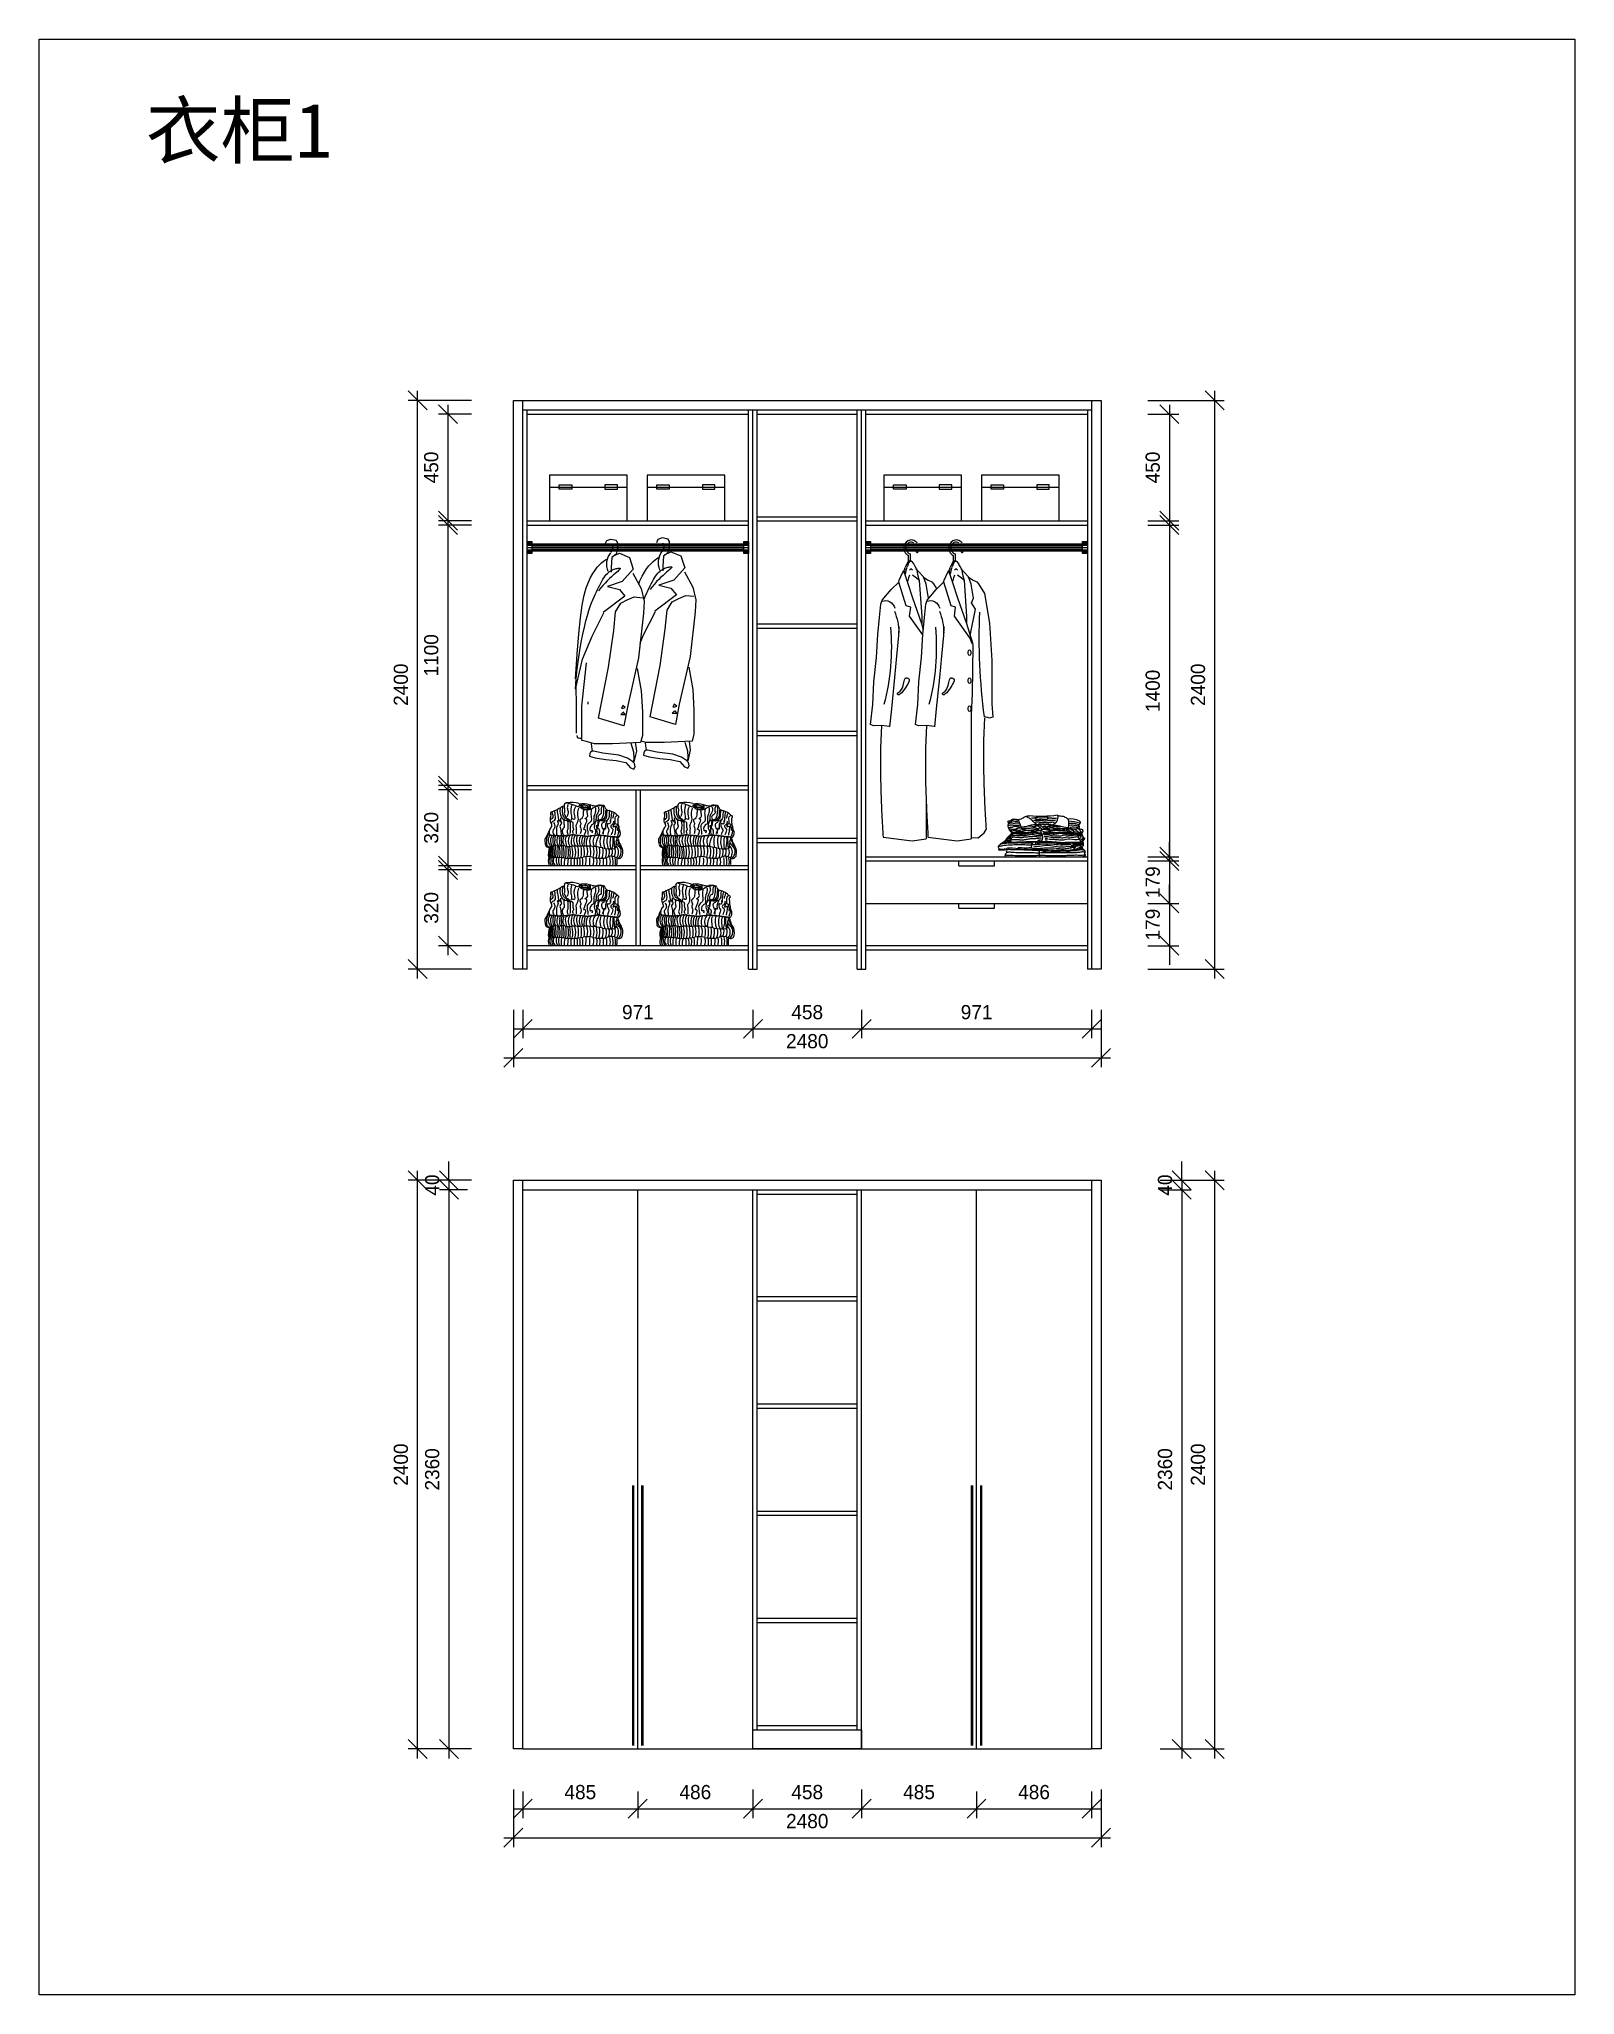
# Model space of a CAD drawing. Header units: millimetres. Extents: x 24776 to 57176, y -19492 to 15017.
# Drawn here: x 24776 to 31256, y 4589 to 12844 of the extents above; entities that cross this region are included whole.
import ezdxf

# ---------------------------------------------------------------- set-up
doc = ezdxf.new("R2010")
doc.units = ezdxf.units.MM
doc.header["$PDMODE"] = 3
doc.layers.add('ID-furniture', color=7, linetype='Continuous')
doc.styles.add('ARIAL', font='simhei.ttf')
doc.styles.add('HZ', font='txt_____.ttf', dxfattribs={"width": 0.7, "bigfont": 'HZTXT'})
doc.styles.add('RomanS', font='')
doc.styles.get('RomanS').set_extended_font_data('YouYuan')
doc.dimstyles.new('SC40', dxfattribs={"dimtxt": 60, "dimasz": 80, "dimexe": 40, "dimexo": 40, "dimgap": 40, "dimtad": 1, "dimdec": 0, "dimzin": 0, "dimdsep": 46, "dimtxsty": 'RomanS', "dimblk": 'OBLIQUE', "dimcen": 0, "dimdle": 40, "dimclrd": 9, "dimclre": 9, "dimclrt": 4, "dimadec": 0, "dimazin": 0, "dimtfac": 1, "dimtdec": 0, "dimtix": 1, "dimtmove": 2, "dimatfit": 1, "dimldrblk": 'DOT', "dimfxl": 1, "dimtolj": 1, "dimtzin": 0, "dimlwd": -1, "dimlwe": -1, "dimarcsym": 0})

msp = doc.modelspace()

# ---------------------------------------------------------------- texts
at = {"color": 250, "style": 'HZ'}
for p in [(27059.5, 9600.8), (27539.5, 9600.8), (27059.5, 9262.8), (27530.2, 9262.8)]:
    msp.add_text('BoyseNs', height=7.83, rotation=353.34732, dxfattribs=at).set_placement(p)
at = {"layer": 'ID-furniture', "insert": (25227.8, 12573.7), "char_height": 230.4, "attachment_point": 1, "style": 'ARIAL'}
msp.add_mtext('{\\fSimSun|b0|i0|c134|p2;衣柜1}', dxfattribs=at)

# ---------------------------------------------------------------- blocks, each defined once
blk = doc.blocks.new('SDFSFSF')
at = {"color": 250}
for p, q in [((25322.5, 7954.5), (25329, 7968.9)), ((25329, 7968.9), (25346.5, 7974.9)), ((25346.5, 7974.9), (25368.3, 7970.1)), ((25368.3, 7970.1), (25374.8, 7958.1)), ((25374.8, 7932.9), (25369.4, 7911.3)), ((25374.8, 7958.1), (25374.8, 7932.9)), ((25540, 7960.4), (25546.6, 7974.8)), ((25546.6, 7974.8), (25564, 7980.8)), ((25564, 7980.8), (25585.8, 7976)), ((25572, 7952.2), (25564.8, 7956.2)), ((25566, 7925.8), (25570.8, 7939)), ((25570.8, 7939), (25572, 7952.2)), ((25585.8, 7976), (25592.4, 7964)), ((25592.4, 7938.8), (25586.9, 7917.2)), ((25592.4, 7964), (25592.4, 7938.8)), ((25270.3, 7828.8), (25279.9, 7843.3)), ((25279.9, 7843.3), (25289.4, 7855.7)), ((25289.4, 7855.7), (25298.6, 7866.2)), ((25298.6, 7866.2), (25307.4, 7874.8)), ((25307.4, 7874.8), (25315.7, 7881.6)), ((25315.7, 7881.6), (25323.2, 7886.8)), ((25323.2, 7886.8), (25329.7, 7890.3)), ((25346.2, 7840.8), (25351, 7843.4)), ((25350.8, 7896.9), (25347.6, 7854.8)), ((25347.6, 7854.8), (25347.6, 7834.4)), ((25369.4, 7911.3), (25350.8, 7896.9)), ((25351, 7843.4), (25355.7, 7845.6)), ((25354.8, 7902), (25382.5, 7914.9)), ((25355.7, 7845.6), (25360.4, 7847.4)), ((25360.4, 7847.4), (25365, 7848.9)), ((25365, 7848.9), (25369.4, 7850.1)), ((25369.4, 7850.1), (25373.5, 7850.9)), ((25373.5, 7850.9), (25377.2, 7851.5)), ((25377.2, 7851.5), (25380.5, 7851.7)), ((25382.6, 7844.8), (25379.4, 7842)), ((25380.5, 7851.7), (25383.2, 7851.7)), ((25382.5, 7914.9), (25424.8, 7897.4)), ((25384.9, 7847), (25382.6, 7844.8)), ((25383.2, 7851.7), (25385.2, 7851.4)), ((25386.3, 7848.7), (25384.9, 7847)), ((25385.2, 7851.4), (25386.4, 7850.8)), ((25386.8, 7849.9), (25386.3, 7848.7)), ((25386.4, 7850.8), (25386.8, 7849.9)), ((25441.3, 7847.9), (25394.6, 7795.7)), ((25424.8, 7897.4), (25441.3, 7847.9)), ((25487.8, 7834.7), (25497.4, 7849.2)), ((25497.4, 7849.2), (25506.9, 7861.6)), ((25506.9, 7861.6), (25516.2, 7872.1)), ((25516.2, 7872.1), (25525, 7880.7)), ((25525, 7880.7), (25533.2, 7887.5)), ((25533.2, 7887.5), (25540.7, 7892.7)), ((25540.7, 7892.7), (25547.3, 7896.3)), ((25554.1, 7839.9), (25558.9, 7843.6)), ((25558.9, 7843.6), (25563.8, 7846.7)), ((25563.8, 7846.7), (25568.5, 7849.3)), ((25568.4, 7902.8), (25565.1, 7860.8)), ((25565.1, 7860.8), (25565.1, 7840.4)), ((25586.9, 7917.2), (25568.4, 7902.8)), ((25568.5, 7849.3), (25573.3, 7851.5)), ((25572.3, 7907.9), (25600, 7920.8)), ((25573.3, 7851.5), (25577.9, 7853.3)), ((25577.9, 7853.3), (25582.5, 7854.8)), ((25582.5, 7854.8), (25586.9, 7856)), ((25586.9, 7856), (25591, 7856.8)), ((25592.8, 7844.3), (25587.6, 7840)), ((25591, 7856.8), (25594.8, 7857.4)), ((25596.9, 7847.9), (25592.8, 7844.3)), ((25594.8, 7857.4), (25598, 7857.7)), ((25600.2, 7850.7), (25596.9, 7847.9)), ((25598, 7857.7), (25600.7, 7857.6)), ((25600, 7920.8), (25642.4, 7903.3)), ((25602.5, 7852.9), (25600.2, 7850.7)), ((25600.7, 7857.6), (25602.7, 7857.3)), ((25603.9, 7854.6), (25602.5, 7852.9)), ((25602.7, 7857.3), (25604, 7856.7)), ((25604.4, 7855.8), (25603.9, 7854.6)), ((25604, 7856.7), (25604.4, 7855.8)), ((25658.8, 7853.8), (25612.2, 7801.6)), ((25642.4, 7903.3), (25658.8, 7853.8)), ((25234, 7737.4), (25242.6, 7768.7)), ((25242.6, 7768.7), (25251.6, 7792.8)), ((25251.6, 7792.8), (25260.8, 7812.1)), ((25260.8, 7812.1), (25270.3, 7828.8)), ((25285.3, 7751.3), (25290.1, 7761.2)), ((25290.1, 7761.2), (25294.7, 7770.9)), ((25303.4, 7767.9), (25294.3, 7756.2)), ((25294.7, 7770.9), (25299.4, 7780.2)), ((25299.4, 7780.2), (25303.9, 7789.1)), ((25312.8, 7778.9), (25303.4, 7767.9)), ((25303.9, 7789.1), (25308.5, 7797.5)), ((25308.5, 7797.5), (25313.1, 7805.3)), ((25322.2, 7789.2), (25312.8, 7778.9)), ((25313.1, 7805.3), (25317.7, 7812.5)), ((25317.7, 7812.5), (25322.3, 7819)), ((25331.5, 7798.8), (25322.2, 7789.2)), ((25322.3, 7819), (25327, 7824.7)), ((25327, 7824.7), (25331.8, 7829.7)), ((25340.5, 7807.6), (25331.5, 7798.8)), ((25394.6, 7795.7), (25331.6, 7774.5)), ((25331.6, 7774.5), (25382.3, 7761.5)), ((25331.8, 7829.7), (25336.6, 7834)), ((25336.6, 7834), (25341.4, 7837.7)), ((25349, 7815.6), (25340.5, 7807.6)), ((25341.4, 7837.7), (25346.2, 7840.8)), ((25356.9, 7822.7), (25349, 7815.6)), ((25364, 7828.8), (25356.9, 7822.7)), ((25370.1, 7834.1), (25364, 7828.8)), ((25375.2, 7838.4), (25370.1, 7834.1)), ((25379.4, 7842), (25375.2, 7838.4)), ((25382.3, 7761.5), (25405.5, 7733.9)), ((25439.2, 7830.6), (25474.2, 7765.6)), ((25463.9, 7784.7), (25469.1, 7798.7)), ((25469.1, 7798.7), (25478.4, 7818)), ((25474.2, 7765.6), (25487.6, 7712.4)), ((25478.4, 7818), (25487.8, 7834.7)), ((25502.9, 7757.2), (25507.6, 7767.1)), ((25507.6, 7767.1), (25512.3, 7776.8)), ((25521, 7773.8), (25511.9, 7762.1)), ((25512.3, 7776.8), (25516.9, 7786.1)), ((25516.9, 7786.1), (25521.5, 7795)), ((25530.3, 7784.8), (25521, 7773.8)), ((25521.5, 7795), (25526, 7803.4)), ((25526, 7803.4), (25530.6, 7811.2)), ((25539.7, 7795.1), (25530.3, 7784.8)), ((25530.6, 7811.2), (25535.2, 7818.4)), ((25535.2, 7818.4), (25539.9, 7824.9)), ((25549, 7804.7), (25539.7, 7795.1)), ((25539.9, 7824.9), (25544.6, 7830.6)), ((25544.6, 7830.6), (25549.3, 7835.6)), ((25558, 7813.5), (25549, 7804.7)), ((25612.2, 7801.6), (25549.1, 7780.4)), ((25549.1, 7780.4), (25599.8, 7767.4)), ((25549.3, 7835.6), (25554.1, 7839.9)), ((25566.5, 7821.5), (25558, 7813.5)), ((25574.4, 7828.6), (25566.5, 7821.5)), ((25581.5, 7834.8), (25574.4, 7828.6)), ((25587.6, 7840), (25581.5, 7834.8)), ((25599.8, 7767.4), (25623, 7739.8)), ((25656.8, 7836.5), (25691.7, 7771.5)), ((25691.7, 7771.5), (25705.1, 7718.3)), ((25218, 7642.9), (25225.8, 7696.3)), ((25225.8, 7696.3), (25234, 7737.4)), ((25253.7, 7672.8), (25259.5, 7690.2)), ((25259.5, 7690.2), (25265, 7705.3)), ((25265, 7705.3), (25270.3, 7718.6)), ((25270.3, 7718.6), (25275.5, 7730.4)), ((25275.5, 7730.4), (25280.5, 7741.1)), ((25280.5, 7741.1), (25285.3, 7751.3)), ((25405.5, 7733.9), (25314.3, 7664.5)), ((25366.7, 7668.1), (25388.2, 7703.6)), ((25388.2, 7703.6), (25415.1, 7718.3)), ((25415.1, 7718.3), (25444.6, 7730.2)), ((25444.6, 7730.2), (25479.5, 7727.2)), ((25487.6, 7712.4), (25484.9, 7662.2)), ((25485.8, 7719.4), (25487.9, 7724.5)), ((25487.9, 7724.5), (25493, 7736.3)), ((25493, 7736.3), (25498, 7747)), ((25498, 7747), (25502.9, 7757.2)), ((25623, 7739.8), (25531.9, 7670.4)), ((25584.3, 7674), (25605.8, 7709.5)), ((25605.8, 7709.5), (25632.6, 7724.2)), ((25632.6, 7724.2), (25662.2, 7736.1)), ((25662.2, 7736.1), (25697.1, 7733.1)), ((25705.1, 7718.3), (25702.4, 7668.1)), ((25210.7, 7574.9), (25218, 7642.9)), ((25228, 7573), (25234.7, 7602.9)), ((25234.7, 7602.9), (25241.3, 7629.5)), ((25241.3, 7629.5), (25247.7, 7652.8)), ((25247.7, 7652.8), (25253.7, 7672.8)), ((25267.4, 7564.7), (25317.4, 7663.4)), ((25358.7, 7588.4), (25366.7, 7668.1)), ((25484.9, 7662.2), (25463.4, 7473.1)), ((25484.9, 7570.6), (25534.9, 7669.3)), ((25576.2, 7594.3), (25584.3, 7674)), ((25702.4, 7668.1), (25681, 7479)), ((25203.8, 7489.5), (25210.7, 7574.9)), ((25215.1, 7504.6), (25221.3, 7540.1)), ((25221.3, 7540.1), (25228, 7573)), ((25227.1, 7467.2), (25267.4, 7564.7)), ((25337.2, 7434.7), (25358.7, 7588.4)), ((25470.5, 7535.9), (25484.9, 7570.6)), ((25554.7, 7440.6), (25576.2, 7594.3)), ((25197.5, 7384.5), (25203.8, 7489.5)), ((25200.2, 7352.4), (25227.1, 7467.2)), ((25204.3, 7426.5), (25209.3, 7466.6)), ((25209.3, 7466.6), (25215.1, 7504.6)), ((25224.4, 7269.3), (25243.2, 7452.5)), ((25294.2, 7219.1), (25337.2, 7434.7)), ((25463.4, 7473.1), (25417.8, 7272.2)), ((25511.8, 7225), (25554.7, 7440.6)), ((25681, 7479), (25635.3, 7278.2)), ((25675.6, 7434.7), (25691.7, 7340.2)), ((25197.6, 7341), (25200.4, 7384.5)), ((25201.8, 7274.1), (25200.2, 7352.4)), ((25200.4, 7384.5), (25204.3, 7426.5)), ((25458, 7428.8), (25474.2, 7334.3)), ((25201.8, 7155.6), (25201.8, 7274.1)), ((25224.4, 7124.5), (25224.4, 7269.3)), ((25249.2, 7287.2), (25249.9, 7278.4)), ((25396.3, 7272.2), (25390.9, 7260.4)), ((25407, 7263.4), (25396.3, 7272.2)), ((25417.8, 7272.2), (25401.6, 7186.6)), ((25474.2, 7334.3), (25479.5, 7245.7)), ((25613.8, 7278.2), (25608.4, 7266.3)), ((25608.4, 7266.3), (25616.5, 7266.3)), ((25624.6, 7269.3), (25613.8, 7278.2)), ((25616.5, 7266.3), (25624.6, 7269.3)), ((25635.3, 7278.2), (25619.2, 7192.5)), ((25691.7, 7340.2), (25697.1, 7251.6)), ((25313, 7213.2), (25294.2, 7219.1)), ((25401.6, 7186.6), (25313, 7213.2)), ((25396.3, 7242.7), (25388.2, 7233.8)), ((25388.2, 7233.8), (25407, 7233.8)), ((25390.9, 7260.4), (25399, 7260.4)), ((25399, 7260.4), (25407, 7263.4)), ((25407, 7233.8), (25399, 7245.7)), ((25479.5, 7245.7), (25479.5, 7145.2)), ((25530.6, 7219.1), (25511.8, 7225)), ((25619.2, 7192.5), (25530.6, 7219.1)), ((25613.8, 7248.6), (25605.8, 7239.7)), ((25605.8, 7239.7), (25624.6, 7239.7)), ((25624.6, 7239.7), (25616.5, 7251.6)), ((25697.1, 7251.6), (25697.1, 7151.1)), ((25202.8, 7145.1), (25204.8, 7138.8)), ((25204.8, 7138.8), (25209, 7136.1)), ((25209, 7136.1), (25214.8, 7134.9)), ((25214.8, 7134.9), (25224.1, 7134.9)), ((25237.8, 7121.6), (25224.4, 7124.5)), ((25278.1, 7109.8), (25237.8, 7121.6)), ((25263.5, 7112), (25265.3, 7097.7)), ((25353.3, 7109.8), (25278.1, 7109.8)), ((25471.5, 7115.7), (25353.3, 7109.8)), ((25430.8, 7113), (25442, 7076.2)), ((25449.4, 7117.1), (25454.1, 7079.3)), ((25479.5, 7145.2), (25471.5, 7115.7)), ((25495.6, 7115.7), (25473.3, 7122.2)), ((25491.3, 7116.1), (25493.1, 7101.8)), ((25493.1, 7101.8), (25495.9, 7085.4)), ((25570.8, 7115.7), (25495.6, 7115.7)), ((25689, 7121.6), (25570.8, 7115.7)), ((25658.6, 7117.1), (25669.8, 7080.3)), ((25677.2, 7121.2), (25681.8, 7083.4)), ((25697.1, 7151.1), (25689, 7121.6)), ((25257.9, 7069), (25257, 7058.8)), ((25257, 7058.8), (25280.2, 7051.7)), ((25260.7, 7075.2), (25257.9, 7069)), ((25268.1, 7079.3), (25260.7, 7075.2)), ((25265.3, 7097.7), (25268.1, 7081.3)), ((25272.8, 7079.3), (25268.1, 7079.3)), ((25312.7, 7071.1), (25272.8, 7079.3)), ((25280.2, 7051.7), (25324.8, 7044.5)), ((25379.7, 7062.9), (25312.7, 7071.1)), ((25324.8, 7044.5), (25369.5, 7040.4)), ((25369.5, 7040.4), (25409.4, 7031.2)), ((25416.9, 7050.6), (25379.7, 7062.9)), ((25409.4, 7031.2), (25429, 7009.7)), ((25438.3, 7036.3), (25416.9, 7050.6)), ((25446.6, 7027.1), (25438.3, 7036.3)), ((25442, 7076.2), (25442.9, 7049.6)), ((25442.9, 7049.6), (25442, 7034.3)), ((25454.1, 7079.3), (25443.8, 7034.3)), ((25448.5, 7013.8), (25446.6, 7027.1)), ((25485.7, 7073.1), (25484.7, 7062.9)), ((25484.7, 7062.9), (25508, 7055.7)), ((25488.5, 7079.3), (25485.7, 7073.1)), ((25495.9, 7083.4), (25488.5, 7079.3)), ((25500.6, 7083.4), (25495.9, 7083.4)), ((25540.5, 7075.2), (25500.6, 7083.4)), ((25508, 7055.7), (25552.6, 7048.6)), ((25607.5, 7067), (25540.5, 7075.2)), ((25552.6, 7048.6), (25597.2, 7044.5)), ((25597.2, 7044.5), (25637.2, 7035.3)), ((25644.7, 7054.7), (25607.5, 7067)), ((25637.2, 7035.3), (25656.7, 7013.8)), ((25666, 7040.4), (25644.7, 7054.7)), ((25674.4, 7031.2), (25666, 7040.4)), ((25669.8, 7080.3), (25670.7, 7053.7)), ((25670.7, 7053.7), (25669.8, 7038.4)), ((25670.7, 7007.7), (25676.3, 7017.9)), ((25681.8, 7083.4), (25671.6, 7038.4)), ((25676.3, 7017.9), (25674.4, 7031.2)), ((25429, 7009.7), (25442.9, 7003.6)), ((25442.9, 7003.6), (25448.5, 7013.8)), ((25656.7, 7013.8), (25670.7, 7007.7))]:
    blk.add_line(p, q, dxfattribs=at)
at = {"color": 250, "extrusion": (0, 0, -1)}
for centre, major_axis, start_param, end_param in [((25330.2, 7939.1), (0, 26.4), 0.949628, 2.398127), ((25395, 7868.6), (0, 72.2), 4.274758, 5.450762), ((25612.6, 7874.6), (0, 72.2), 4.274758, 5.450762)]:
    blk.add_ellipse(centre, major_axis=major_axis, ratio=0.909091, start_param=start_param, end_param=end_param, dxfattribs=at)
blk = doc.blocks.new('FGSFSFS')
at = {"color": 250}
for p, q in [((25931.2, 8013.8), (25927.1, 7999.5)), ((25936, 8024.9), (25931.9, 8015.2)), ((25932.6, 8008.9), (25932.3, 8007.1)), ((25940, 8015.9), (25935.3, 8000.7)), ((25943.3, 8037.7), (25936, 8024.9)), ((25947.4, 8036.1), (25940.6, 8017.4)), ((25951.8, 8043.7), (25943.3, 8037.7)), ((25945.6, 8065.7), (25945.6, 8037.2)), ((25951.8, 8043.7), (25947.4, 8036.1)), ((25956.3, 8009.2), (25950.9, 8003.5)), ((25955.6, 8043.1), (25951.8, 8043.7)), ((25954.3, 8038.6), (25954.3, 8073)), ((25963.2, 8038.3), (25955.6, 8043.1)), ((25963.4, 8004.4), (25956.3, 8009.2)), ((25970.3, 8028.9), (25963.2, 8038.3)), ((25974.6, 8018.9), (25969.7, 8027.4)), ((25980.6, 8009.5), (25974.6, 8018.9)), ((25988.3, 7998.1), (25979, 8009.8)), ((25980.6, 8009.5), (25985.8, 7980.2)), ((26121, 8013.8), (26116.9, 7999.5)), ((26125.7, 8024.9), (26121.6, 8015.2)), ((26122.3, 8008.9), (26122.1, 8007.1)), ((26129.7, 8015.9), (26125.1, 8000.7)), ((26133.1, 8037.7), (26125.7, 8024.9)), ((26137.1, 8036.1), (26130.3, 8017.4)), ((26141.5, 8043.7), (26133.1, 8037.7)), ((26135.4, 8065.7), (26135.4, 8037.2)), ((26141.5, 8043.7), (26137.1, 8036.1)), ((26146.1, 8009.2), (26140.6, 8003.5)), ((26145.3, 8043.1), (26141.5, 8043.7)), ((26144, 8038.6), (26144, 8073)), ((26153, 8038.3), (26145.3, 8043.1)), ((26153.2, 8004.4), (26146.1, 8009.2)), ((26160.1, 8028.9), (26153, 8038.3)), ((26164.3, 8018.9), (26159.4, 8027.4)), ((26170.3, 8009.5), (26164.3, 8018.9)), ((26178, 7998.1), (26168.7, 8009.8)), ((26170.3, 8009.5), (26175.6, 7980.2)), ((25873.7, 7921.8), (25904.9, 7953.2)), ((25904.9, 7953.2), (25907.3, 7962)), ((25937.1, 7854), (25905.6, 7953)), ((25907.3, 7962), (25914.6, 7977.6)), ((25914.6, 7977.6), (25922.8, 7995.2)), ((25922.8, 7995.2), (25926.2, 8001.1)), ((25925.2, 7999.5), (25931.5, 7986.1)), ((25926.2, 8001.1), (25933.4, 7995.2)), ((25931.5, 7986.1), (25942.6, 7951.8)), ((25935.3, 8000.7), (25932.6, 7987.7)), ((25933.4, 7995.2), (25934.4, 7994.7)), ((25943.2, 7960.8), (25942.1, 7956.8)), ((25942.6, 7951.8), (25963.3, 7887.5)), ((25946.2, 7972), (25943.2, 7960.8)), ((25950.9, 7982.3), (25946.2, 7972)), ((25979.8, 7969.9), (25963.4, 7983.2)), ((25990.4, 7962), (25979.8, 7969.9)), ((25985.8, 7980.2), (25992, 7960.2)), ((26009.4, 7975.4), (25988.3, 7998.1)), ((25992, 7960.2), (26002, 7808.6)), ((26008.8, 7975.4), (26026.2, 7963.6)), ((26021.2, 7944.4), (26009.4, 7975.4)), ((26030.5, 7885.1), (26021.2, 7944.4)), ((26026.2, 7963.6), (26045.4, 7954.7)), ((26045.4, 7954.7), (26052.2, 7946.4)), ((26052.2, 7946.4), (26065.6, 7923.9)), ((26063.5, 7921.8), (26094.7, 7953.2)), ((26094.7, 7953.2), (26097.1, 7962)), ((26126.8, 7854), (26095.3, 7953)), ((26097.1, 7962), (26104.3, 7977.6)), ((26104.3, 7977.6), (26112.5, 7995.2)), ((26112.5, 7995.2), (26115.9, 8001.1)), ((26114.9, 7999.5), (26121.2, 7986.1)), ((26115.9, 8001.1), (26123.1, 7995.2)), ((26121.2, 7986.1), (26132.3, 7951.8)), ((26125.1, 8000.7), (26122.3, 7987.7)), ((26123.1, 7995.2), (26124.1, 7994.7)), ((26133, 7960.8), (26131.9, 7956.8)), ((26132.3, 7951.8), (26153.1, 7887.5)), ((26136, 7972), (26133, 7960.8)), ((26140.6, 7982.3), (26136, 7972)), ((26169.5, 7969.9), (26153.2, 7983.2)), ((26180.2, 7962), (26169.5, 7969.9)), ((26175.6, 7980.2), (26181.8, 7960.2)), ((26199.1, 7975.4), (26178, 7998.1)), ((26181.8, 7960.2), (26191.7, 7808.6)), ((26198.5, 7975.4), (26215.9, 7963.6)), ((26210.9, 7944.4), (26199.1, 7975.4)), ((26220.2, 7885.1), (26210.9, 7944.4)), ((26215.9, 7963.6), (26235.1, 7954.7)), ((26235.1, 7954.7), (26242, 7946.4)), ((26242, 7946.4), (26266.5, 7905.1)), ((25824.1, 7803.8), (25829.8, 7860.4)), ((25829.8, 7860.4), (25835.5, 7877.7)), ((25835.5, 7877.7), (25873.7, 7921.8)), ((25955.6, 7847.9), (25937.1, 7854)), ((25950.1, 7809.9), (25955.6, 7847.9)), ((25963.3, 7887.5), (26001, 7778.8)), ((26013.9, 7803.8), (26019.5, 7860.4)), ((26019.5, 7860.4), (26025.2, 7877.7)), ((26025.2, 7877.7), (26063.5, 7921.8)), ((26145.3, 7847.9), (26126.8, 7854)), ((26139.9, 7809.9), (26145.3, 7847.9)), ((26153.1, 7887.5), (26190.7, 7778.8)), ((26211.6, 7865.8), (26220.2, 7885.1)), ((26228.9, 7838.9), (26211.6, 7865.8)), ((26266.5, 7905.1), (26287.7, 7780.3)), ((25817.1, 7733), (25824.1, 7803.8)), ((25905.1, 7728.1), (25906.5, 7766)), ((26006.7, 7731.4), (25950.1, 7809.9)), ((26001, 7778.8), (26008.8, 7753.4)), ((26002, 7808.6), (26002, 7778.3)), ((26006.8, 7733), (26013.9, 7803.8)), ((26094.8, 7728.1), (26096.3, 7766)), ((26205.7, 7718.6), (26139.9, 7809.9)), ((26190.7, 7778.8), (26215.8, 7697.7)), ((26191.7, 7808.6), (26191.7, 7778.3)), ((26207.2, 7728), (26228.9, 7838.9)), ((26287.7, 7780.3), (26298.3, 7622.6)), ((25811.4, 7635.4), (25817.1, 7733)), ((25897.6, 7640.9), (25905.1, 7728.1)), ((26001.1, 7635.4), (26006.8, 7733)), ((26087.4, 7640.9), (26094.8, 7728.1)), ((26216.6, 7691.9), (26205.7, 7718.6)), ((26217.5, 7684), (26215.2, 7483.4)), ((26215.8, 7697.7), (26217.5, 7684)), ((25800, 7533.2), (25811.4, 7635.4)), ((25888.8, 7550.4), (25897.6, 7640.9)), ((25989.8, 7533.2), (26001.1, 7635.4)), ((26078.5, 7550.4), (26087.4, 7640.9)), ((26298.3, 7622.6), (26298.3, 7439.1)), ((25795.8, 7437.2), (25800, 7533.2)), ((25875.4, 7418.7), (25888.8, 7550.4)), ((25985.5, 7437.2), (25989.8, 7533.2)), ((26065.1, 7418.7), (26078.5, 7550.4)), ((25786.7, 7352.3), (25795.8, 7437.2)), ((25976.5, 7352.3), (25985.5, 7437.2)), ((26215.2, 7483.4), (26210.9, 7393.1)), ((26298.3, 7439.1), (26302.1, 7384.1)), ((25798.9, 7347.2), (25786.7, 7352.3)), ((25832.3, 7348.9), (25798.9, 7347.2)), ((25865.8, 7343.9), (25832.3, 7348.9)), ((25868, 7343), (25875.4, 7418.7)), ((25988.7, 7347.2), (25976.5, 7352.3)), ((26022.1, 7348.9), (25988.7, 7347.2)), ((26055.5, 7343.9), (26022.1, 7348.9)), ((26057.7, 7343), (26065.1, 7418.7)), ((26210.9, 7393.1), (26210.4, 6869.5)), ((26268.1, 7386), (26287.9, 7381)), ((26287.9, 7381), (26303.1, 7384.3)), ((26020.8, 7034.3), (26020.7, 6869.5)), ((25838.8, 6877.1), (25961.5, 6861)), ((25961.5, 6861), (26020.7, 6869.5)), ((26028.6, 6877.1), (26151.2, 6861)), ((26151.2, 6861), (26210.4, 6869.5)), ((26210.4, 6876.1), (26240.8, 6874.5)), ((26240.8, 6874.5), (26265.1, 6894.8)), ((26265.1, 6894.8), (26273.5, 6909.3))]:
    blk.add_line(p, q, dxfattribs=at)
for centre, major_axis, start_param, end_param in [((25957.4, 8097.8), (0, 34.6), 1.317415, 2.755298), ((25957.8, 8096.5), (0, 35.4), -0.883744, 1.287016), ((25957.4, 8097.8), (0, 25), 1.32549, 3.003534), ((25957.9, 8096.5), (0, 25.9), -0.515803, 1.283308), ((26147.1, 8097.8), (0, 34.6), 1.317415, 2.755298), ((26147.6, 8096.5), (0, 35.4), -0.883744, 1.287016), ((26147.1, 8097.8), (0, 25), 1.32549, 3.003534), ((26147.6, 8096.5), (0, 25.9), -0.515803, 1.283308), ((25983.2, 8083.2), (0, 4.8), 1.081242, 4.154673), ((25959.8, 8095.5), (0, 24), 4.279324, 4.438818), ((25959.8, 8095.5), (0, 33.5), 4.25418, 4.519056), ((26172.9, 8083.2), (0, 4.8), 1.081242, 4.154673), ((26149.5, 8095.5), (0, 24), 4.279324, 4.438818), ((26149.5, 8095.5), (0, 33.5), 4.25418, 4.519056)]:
    blk.add_ellipse(centre, major_axis=major_axis, ratio=0.9, start_param=start_param, end_param=end_param, dxfattribs=at)
at = {"color": 250, "extrusion": (0, 0, -1)}
for centre, major_axis, start_param, end_param in [((25849.5, 7830.8), (0, 44.8), -0.369251, 1.295866), ((26039.2, 7830.8), (0, 44.8), -0.369251, 1.295866), ((25115.9, 7674.9), (0, 842.3), 1.466275, 1.858062), ((25710.8, 7739.6), (0, 216.1), 1.134673, 1.57234), ((25305.7, 7674.9), (0, 842.3), 1.466275, 1.858062), ((25900.5, 7739.6), (0, 216.1), 1.134673, 1.57234), ((28337.6, 7716.9), (0, 2325.1), 4.569105, 4.75992)]:
    blk.add_ellipse(centre, major_axis=major_axis, ratio=0.9, start_param=start_param, end_param=end_param, dxfattribs=at)
at = {"color": 250}
for centre in [(26203.6, 7655.5), (26203.6, 7537.5), (26203.6, 7419.5)]:
    blk.add_ellipse(centre, major_axis=(0, 11.5), ratio=0.522581, dxfattribs=at)
for points in [[(25940.7, 7549.4), (25948.8, 7543.3), (25948.8, 7537.1), (25934.5, 7510.6), (25910, 7480), (25903.2, 7478.3), (25899.8, 7484.1), (25903.9, 7488.1), (25923.5, 7517.5), (25938.6, 7549.4), (25940.7, 7547.3)], [(26130.4, 7549.4), (26138.6, 7543.3), (26138.6, 7537.1), (26124.3, 7510.6), (26099.8, 7480), (26092.9, 7478.3), (26089.6, 7484.1), (26093.6, 7488.1), (26113.3, 7517.5), (26128.4, 7549.4), (26130.4, 7547.3)], [(25832.3, 7348.9), (25828.9, 7263.7), (25833.9, 6971.3), (25838.8, 6877.1)], [(26022.1, 7348.9), (26018.7, 7263.7), (26023.6, 6971.3), (26028.6, 6877.1)], [(26267, 7381.1), (26263.5, 7295.9), (26268.5, 7003.4), (26273.5, 6909.3)]]:
    blk.add_spline(points, degree=3, dxfattribs=at)
blk = doc.blocks.new('_Oblique')
at = {"color": 0, "linetype": 'ByBlock', "lineweight": -2}
blk.add_line((-0.5, -0.5), (0.5, 0.5), dxfattribs=at)
blk = doc.blocks.new('*D34')
at = {"color": 9, "transparency": 16777216}
for p, q in [((26777.3, 8747.5), (26777.3, 8504.4)), ((29257.3, 8747.5), (29257.3, 8504.4)), ((26737.3, 8544.4), (29297.3, 8544.4))]:
    blk.add_line(p, q, dxfattribs=at)
at = {"layer": 'Defpoints', "color": 0, "transparency": 16777216}
for p in [(26777.3, 8787.5), (29257.3, 8787.5), (29257.3, 8544.4)]:
    blk.add_point(p, dxfattribs=at)
at = {"color": 9, "transparency": 16777216, "xscale": 80, "yscale": 80, "zscale": 80, "rotation": 180}
blk.add_blockref('_Oblique', (26777.3, 8544.4), dxfattribs=at)
at = {"color": 9, "transparency": 16777216, "xscale": 80, "yscale": 80, "zscale": 80}
blk.add_blockref('_Oblique', (29257.3, 8544.4), dxfattribs=at)
at = {"color": 4, "transparency": 16777216, "insert": (28017.3, 8614.4), "char_height": 60, "attachment_point": 5, "style": 'RomanS'}
blk.add_mtext('\\A1;2480', dxfattribs=at)
blk = doc.blocks.new('_Dot')
at = {"color": 0, "linetype": 'ByBlock', "lineweight": -2}
blk.add_line((-0.5, 0), (-1, 0), dxfattribs=at)
at = {"color": 0, "linetype": 'ByBlock', "const_width": 0.5}
blk.add_lwpolyline([(-0.25, 0, 1), (0.25, 0, 1)], format="xyb", close=True, dxfattribs=at)
blk = doc.blocks.new('*D35')
at = {"color": 9, "transparency": 16777216}
for p, q in [((26817.3, 8747.5), (26817.3, 8626.8)), ((27788.1, 8747.5), (27788.1, 8626.8)), ((26777.3, 8666.8), (27828.1, 8666.8))]:
    blk.add_line(p, q, dxfattribs=at)
at = {"layer": 'Defpoints', "color": 0, "transparency": 16777216}
for p in [(26817.3, 8787.5), (27788.1, 8787.5), (27788.1, 8666.8)]:
    blk.add_point(p, dxfattribs=at)
at = {"color": 9, "transparency": 16777216, "xscale": 80, "yscale": 80, "zscale": 80, "rotation": 180}
blk.add_blockref('_Oblique', (26817.3, 8666.8), dxfattribs=at)
at = {"color": 9, "transparency": 16777216, "xscale": 80, "yscale": 80, "zscale": 80}
blk.add_blockref('_Oblique', (27788.1, 8666.8), dxfattribs=at)
at = {"color": 4, "transparency": 16777216, "insert": (27302.7, 8736.8), "char_height": 60, "attachment_point": 5, "style": 'RomanS'}
blk.add_mtext('\\A1;971', dxfattribs=at)
blk = doc.blocks.new('*D36')
at = {"color": 9, "transparency": 16777216}
for p, q in [((27788.1, 8747.5), (27788.1, 8626.8)), ((28246.5, 8747.5), (28246.5, 8626.8)), ((27748.1, 8666.8), (28286.5, 8666.8))]:
    blk.add_line(p, q, dxfattribs=at)
at = {"layer": 'Defpoints', "color": 0, "transparency": 16777216}
for p in [(27788.1, 8787.5), (28246.5, 8787.5), (28246.5, 8666.8)]:
    blk.add_point(p, dxfattribs=at)
at = {"color": 9, "transparency": 16777216, "xscale": 80, "yscale": 80, "zscale": 80, "rotation": 180}
blk.add_blockref('_Oblique', (27788.1, 8666.8), dxfattribs=at)
at = {"color": 9, "transparency": 16777216, "xscale": 80, "yscale": 80, "zscale": 80}
blk.add_blockref('_Oblique', (28246.5, 8666.8), dxfattribs=at)
at = {"color": 4, "transparency": 16777216, "insert": (28017.3, 8736.8), "char_height": 60, "attachment_point": 5, "style": 'RomanS'}
blk.add_mtext('\\A1;458', dxfattribs=at)
blk = doc.blocks.new('*D37')
at = {"color": 9, "transparency": 16777216}
for p, q in [((28246.5, 8747.5), (28246.5, 8626.8)), ((29217.3, 8747.5), (29217.3, 8626.8)), ((28206.5, 8666.8), (29257.3, 8666.8))]:
    blk.add_line(p, q, dxfattribs=at)
at = {"layer": 'Defpoints', "color": 0, "transparency": 16777216}
for p in [(28246.5, 8787.5), (29217.3, 8787.5), (29217.3, 8666.8)]:
    blk.add_point(p, dxfattribs=at)
at = {"color": 9, "transparency": 16777216, "xscale": 80, "yscale": 80, "zscale": 80, "rotation": 180}
blk.add_blockref('_Oblique', (28246.5, 8666.8), dxfattribs=at)
at = {"color": 9, "transparency": 16777216, "xscale": 80, "yscale": 80, "zscale": 80}
blk.add_blockref('_Oblique', (29217.3, 8666.8), dxfattribs=at)
at = {"color": 4, "transparency": 16777216, "insert": (28731.9, 8736.8), "char_height": 60, "attachment_point": 5, "style": 'RomanS'}
blk.add_mtext('\\A1;971', dxfattribs=at)
blk = doc.blocks.new('*D38')
at = {"color": 9, "transparency": 16777216}
for p, q in [((26600.3, 11319.3), (26332.9, 11319.3)), ((26372.9, 8879.3), (26372.9, 11359.3)), ((26600.3, 8919.3), (26332.9, 8919.3))]:
    blk.add_line(p, q, dxfattribs=at)
at = {"layer": 'Defpoints', "color": 0, "transparency": 16777216}
for p in [(26372.9, 11319.3), (26640.3, 11319.3), (26640.3, 8919.3)]:
    blk.add_point(p, dxfattribs=at)
at = {"color": 9, "transparency": 16777216, "xscale": 80, "yscale": 80, "zscale": 80}
for p, rotation in [((26372.9, 11319.3), 90), ((26372.9, 8919.3), 270)]:
    blk.add_blockref('_Oblique', p, dxfattribs=dict(at, rotation=rotation))
at = {"color": 4, "transparency": 16777216, "insert": (26302.9, 10119.3), "char_height": 60, "attachment_point": 5, "rotation": 90, "style": 'RomanS'}
blk.add_mtext('\\A1;2400', dxfattribs=at)
blk = doc.blocks.new('*D39')
at = {"color": 9, "transparency": 16777216}
for p, q in [((26600.3, 11261.3), (26461, 11261.3)), ((26501, 11301.3), (26501, 10771.3)), ((26600.3, 10811.3), (26461, 10811.3))]:
    blk.add_line(p, q, dxfattribs=at)
at = {"layer": 'Defpoints', "color": 0, "transparency": 16777216}
for p in [(26640.3, 11261.3), (26501, 10811.3), (26640.3, 10811.3)]:
    blk.add_point(p, dxfattribs=at)
at = {"color": 9, "transparency": 16777216, "xscale": 80, "yscale": 80, "zscale": 80}
for p, rotation in [((26501, 11261.3), 90), ((26501, 10811.3), 270)]:
    blk.add_blockref('_Oblique', p, dxfattribs=dict(at, rotation=rotation))
at = {"color": 4, "transparency": 16777216, "insert": (26431, 11036.3), "char_height": 60, "attachment_point": 5, "rotation": 90, "style": 'RomanS'}
blk.add_mtext('\\A1;450', dxfattribs=at)
blk = doc.blocks.new('*D40')
at = {"color": 9, "transparency": 16777216}
for p, q in [((26501, 10833.3), (26501, 9653.3)), ((26600.3, 10793.3), (26461, 10793.3)), ((26600.3, 9693.3), (26461, 9693.3))]:
    blk.add_line(p, q, dxfattribs=at)
at = {"layer": 'Defpoints', "color": 0, "transparency": 16777216}
for p in [(26640.3, 10793.3), (26501, 9693.3), (26640.3, 9693.3)]:
    blk.add_point(p, dxfattribs=at)
at = {"color": 9, "transparency": 16777216, "xscale": 80, "yscale": 80, "zscale": 80}
for p, rotation in [((26501, 10793.3), 90), ((26501, 9693.3), 270)]:
    blk.add_blockref('_Oblique', p, dxfattribs=dict(at, rotation=rotation))
at = {"color": 4, "transparency": 16777216, "insert": (26431, 10243.3), "char_height": 60, "attachment_point": 5, "rotation": 90, "style": 'RomanS'}
blk.add_mtext('\\A1;1100', dxfattribs=at)
blk = doc.blocks.new('*D41')
at = {"color": 9, "transparency": 16777216}
for p, q in [((26600.3, 9675.3), (26461, 9675.3)), ((26501, 9715.3), (26501, 9315.3)), ((26600.3, 9355.3), (26461, 9355.3))]:
    blk.add_line(p, q, dxfattribs=at)
at = {"layer": 'Defpoints', "color": 0, "transparency": 16777216}
for p in [(26640.3, 9675.3), (26501, 9355.3), (26640.3, 9355.3)]:
    blk.add_point(p, dxfattribs=at)
at = {"color": 9, "transparency": 16777216, "xscale": 80, "yscale": 80, "zscale": 80}
for p, rotation in [((26501, 9675.3), 90), ((26501, 9355.3), 270)]:
    blk.add_blockref('_Oblique', p, dxfattribs=dict(at, rotation=rotation))
at = {"color": 4, "transparency": 16777216, "insert": (26431, 9515.3), "char_height": 60, "attachment_point": 5, "rotation": 90, "style": 'RomanS'}
blk.add_mtext('\\A1;320', dxfattribs=at)
blk = doc.blocks.new('*D42')
at = {"color": 9, "transparency": 16777216}
for p, q in [((26600.3, 9337.3), (26461, 9337.3)), ((26501, 9377.3), (26501, 8977.3)), ((26600.3, 9017.3), (26461, 9017.3))]:
    blk.add_line(p, q, dxfattribs=at)
at = {"layer": 'Defpoints', "color": 0, "transparency": 16777216}
for p in [(26640.3, 9337.3), (26501, 9017.3), (26640.3, 9017.3)]:
    blk.add_point(p, dxfattribs=at)
at = {"color": 9, "transparency": 16777216, "xscale": 80, "yscale": 80, "zscale": 80}
for p, rotation in [((26501, 9337.3), 90), ((26501, 9017.3), 270)]:
    blk.add_blockref('_Oblique', p, dxfattribs=dict(at, rotation=rotation))
at = {"color": 4, "transparency": 16777216, "insert": (26431, 9177.3), "char_height": 60, "attachment_point": 5, "rotation": 90, "style": 'RomanS'}
blk.add_mtext('\\A1;320', dxfattribs=at)
blk = doc.blocks.new('*D43')
at = {"color": 9, "transparency": 16777216}
for p, q in [((29454.9, 11261.3), (29585.4, 11261.3)), ((29545.4, 11301.3), (29545.4, 10771.3)), ((29454.9, 10811.3), (29585.4, 10811.3))]:
    blk.add_line(p, q, dxfattribs=at)
at = {"layer": 'Defpoints', "color": 0, "transparency": 16777216}
for p in [(29414.9, 11261.3), (29414.9, 10811.3), (29545.4, 10811.3)]:
    blk.add_point(p, dxfattribs=at)
at = {"color": 9, "transparency": 16777216, "xscale": 80, "yscale": 80, "zscale": 80}
for p, rotation in [((29545.4, 11261.3), 90), ((29545.4, 10811.3), 270)]:
    blk.add_blockref('_Oblique', p, dxfattribs=dict(at, rotation=rotation))
at = {"color": 4, "transparency": 16777216, "insert": (29475.4, 11036.3), "char_height": 60, "attachment_point": 5, "rotation": 90, "style": 'RomanS'}
blk.add_mtext('\\A1;450', dxfattribs=at)
blk = doc.blocks.new('*D44')
at = {"color": 9, "transparency": 16777216}
for p, q in [((29454.9, 11319.3), (29776.3, 11319.3)), ((29736.3, 11359.3), (29736.3, 8879.3)), ((29454.9, 8919.3), (29776.3, 8919.3))]:
    blk.add_line(p, q, dxfattribs=at)
at = {"layer": 'Defpoints', "color": 0, "transparency": 16777216}
for p in [(29414.9, 11319.3), (29414.9, 8919.3), (29736.3, 8919.3)]:
    blk.add_point(p, dxfattribs=at)
at = {"color": 9, "transparency": 16777216, "xscale": 80, "yscale": 80, "zscale": 80}
for p, rotation in [((29736.3, 11319.3), 90), ((29736.3, 8919.3), 270)]:
    blk.add_blockref('_Oblique', p, dxfattribs=dict(at, rotation=rotation))
at = {"color": 4, "transparency": 16777216, "insert": (29666.3, 10119.3), "char_height": 60, "attachment_point": 5, "rotation": 90, "style": 'RomanS'}
blk.add_mtext('\\A1;2400', dxfattribs=at)
blk = doc.blocks.new('*D45')
at = {"color": 9, "transparency": 16777216}
for p, q in [((29545.4, 10833.3), (29545.4, 9353.3)), ((29454.9, 10793.3), (29585.4, 10793.3)), ((29454.9, 9393.3), (29585.4, 9393.3))]:
    blk.add_line(p, q, dxfattribs=at)
at = {"layer": 'Defpoints', "color": 0, "transparency": 16777216}
for p in [(29414.9, 10793.3), (29414.9, 9393.3), (29545.4, 9393.3)]:
    blk.add_point(p, dxfattribs=at)
at = {"color": 9, "transparency": 16777216, "xscale": 80, "yscale": 80, "zscale": 80}
for p, rotation in [((29545.4, 10793.3), 90), ((29545.4, 9393.3), 270)]:
    blk.add_blockref('_Oblique', p, dxfattribs=dict(at, rotation=rotation))
at = {"color": 4, "transparency": 16777216, "insert": (29475.4, 10093.3), "char_height": 60, "attachment_point": 5, "rotation": 90, "style": 'RomanS'}
blk.add_mtext('\\A1;1400', dxfattribs=at)
blk = doc.blocks.new('*D46')
at = {"color": 9, "transparency": 16777216}
for p, q in [((29545.4, 9375.3), (29545.4, 9455.3)), ((29454.9, 9375.3), (29585.4, 9375.3)), ((29545.4, 9375.3), (29545.4, 9196.3)), ((29454.9, 9196.3), (29585.4, 9196.3)), ((29545.4, 9196.3), (29545.4, 9116.3))]:
    blk.add_line(p, q, dxfattribs=at)
at = {"layer": 'Defpoints', "color": 0, "transparency": 16777216}
for p in [(29414.9, 9375.3), (29414.9, 9196.3), (29545.4, 9196.3)]:
    blk.add_point(p, dxfattribs=at)
at = {"color": 9, "transparency": 16777216, "xscale": 80, "yscale": 80, "zscale": 80}
for p, rotation in [((29545.4, 9375.3), 270), ((29545.4, 9196.3), 90)]:
    blk.add_blockref('_Oblique', p, dxfattribs=dict(at, rotation=rotation))
at = {"color": 4, "transparency": 16777216, "insert": (29475.4, 9285.8), "char_height": 60, "attachment_point": 5, "rotation": 90, "style": 'RomanS'}
blk.add_mtext('\\A1;179', dxfattribs=at)
blk = doc.blocks.new('*D47')
at = {"color": 9, "transparency": 16777216}
for p, q in [((29545.4, 9196.3), (29545.4, 9276.3)), ((29454.9, 9196.3), (29585.4, 9196.3)), ((29545.4, 9196.3), (29545.4, 9017.3)), ((29454.9, 9017.3), (29585.4, 9017.3)), ((29545.4, 9017.3), (29545.4, 8937.3))]:
    blk.add_line(p, q, dxfattribs=at)
at = {"layer": 'Defpoints', "color": 0, "transparency": 16777216}
for p in [(29414.9, 9196.3), (29414.9, 9017.3), (29545.4, 9017.3)]:
    blk.add_point(p, dxfattribs=at)
at = {"color": 9, "transparency": 16777216, "xscale": 80, "yscale": 80, "zscale": 80}
for p, rotation in [((29545.4, 9196.3), 270), ((29545.4, 9017.3), 90)]:
    blk.add_blockref('_Oblique', p, dxfattribs=dict(at, rotation=rotation))
at = {"color": 4, "transparency": 16777216, "insert": (29475.4, 9106.8), "char_height": 60, "attachment_point": 5, "rotation": 90, "style": 'RomanS'}
blk.add_mtext('\\A1;179', dxfattribs=at)
blk = doc.blocks.new('*D49')
at = {"color": 9, "transparency": 16777216}
for p, q in [((26777.3, 5455.5), (26777.3, 5212.4)), ((29257.3, 5455.5), (29257.3, 5212.4)), ((26737.3, 5252.4), (29297.3, 5252.4))]:
    blk.add_line(p, q, dxfattribs=at)
at = {"layer": 'Defpoints', "color": 0, "transparency": 16777216}
for p in [(26777.3, 5495.5), (29257.3, 5495.5), (29257.3, 5252.4)]:
    blk.add_point(p, dxfattribs=at)
at = {"color": 9, "transparency": 16777216, "xscale": 80, "yscale": 80, "zscale": 80, "rotation": 180}
blk.add_blockref('_Oblique', (26777.3, 5252.4), dxfattribs=at)
at = {"color": 9, "transparency": 16777216, "xscale": 80, "yscale": 80, "zscale": 80}
blk.add_blockref('_Oblique', (29257.3, 5252.4), dxfattribs=at)
at = {"color": 4, "transparency": 16777216, "insert": (28017.3, 5322.4), "char_height": 60, "attachment_point": 5, "style": 'RomanS'}
blk.add_mtext('\\A1;2480', dxfattribs=at)
blk = doc.blocks.new('*D50')
at = {"color": 9, "transparency": 16777216}
for p, q in [((27788.1, 5455.5), (27788.1, 5334.8)), ((28246.5, 5455.5), (28246.5, 5334.8)), ((27748.1, 5374.8), (28286.5, 5374.8))]:
    blk.add_line(p, q, dxfattribs=at)
at = {"layer": 'Defpoints', "color": 0, "transparency": 16777216}
for p in [(27788.1, 5495.5), (28246.5, 5495.5), (28246.5, 5374.8)]:
    blk.add_point(p, dxfattribs=at)
at = {"color": 9, "transparency": 16777216, "xscale": 80, "yscale": 80, "zscale": 80, "rotation": 180}
blk.add_blockref('_Oblique', (27788.1, 5374.8), dxfattribs=at)
at = {"color": 9, "transparency": 16777216, "xscale": 80, "yscale": 80, "zscale": 80}
blk.add_blockref('_Oblique', (28246.5, 5374.8), dxfattribs=at)
at = {"color": 4, "transparency": 16777216, "insert": (28017.3, 5444.8), "char_height": 60, "attachment_point": 5, "style": 'RomanS'}
blk.add_mtext('\\A1;458', dxfattribs=at)
blk = doc.blocks.new('*D51')
at = {"color": 9, "transparency": 16777216}
for p, q in [((26600.3, 8027.3), (26332.9, 8027.3)), ((26372.9, 5587.3), (26372.9, 8067.3)), ((26600.3, 5627.3), (26332.9, 5627.3))]:
    blk.add_line(p, q, dxfattribs=at)
at = {"layer": 'Defpoints', "color": 0, "transparency": 16777216}
for p in [(26372.9, 8027.3), (26640.3, 8027.3), (26640.3, 5627.3)]:
    blk.add_point(p, dxfattribs=at)
at = {"color": 9, "transparency": 16777216, "xscale": 80, "yscale": 80, "zscale": 80}
for p, rotation in [((26372.9, 8027.3), 90), ((26372.9, 5627.3), 270)]:
    blk.add_blockref('_Oblique', p, dxfattribs=dict(at, rotation=rotation))
at = {"color": 4, "transparency": 16777216, "insert": (26302.9, 6827.3), "char_height": 60, "attachment_point": 5, "rotation": 90, "style": 'RomanS'}
blk.add_mtext('\\A1;2400', dxfattribs=at)
blk = doc.blocks.new('*D48')
at = {"color": 9, "transparency": 16777216}
for p, q in [((29507, 8027.3), (29776.3, 8027.3)), ((29736.3, 8067.3), (29736.3, 5587.3)), ((29507, 5627.3), (29776.3, 5627.3))]:
    blk.add_line(p, q, dxfattribs=at)
at = {"layer": 'Defpoints', "color": 0, "transparency": 16777216}
for p in [(29467, 8027.3), (29467, 5627.3), (29736.3, 5627.3)]:
    blk.add_point(p, dxfattribs=at)
at = {"color": 9, "transparency": 16777216, "xscale": 80, "yscale": 80, "zscale": 80}
for p, rotation in [((29736.3, 8027.3), 90), ((29736.3, 5627.3), 270)]:
    blk.add_blockref('_Oblique', p, dxfattribs=dict(at, rotation=rotation))
at = {"color": 4, "transparency": 16777216, "insert": (29666.3, 6827.3), "char_height": 60, "attachment_point": 5, "rotation": 90, "style": 'RomanS'}
blk.add_mtext('\\A1;2400', dxfattribs=at)
blk = doc.blocks.new('*D52')
at = {"color": 9, "transparency": 16777216}
for p, q in [((26505.1, 8027.3), (26505.1, 8107.3)), ((26584.3, 8027.3), (26465.1, 8027.3)), ((26505.1, 8027.3), (26505.1, 7987.3)), ((26584.3, 7987.3), (26465.1, 7987.3)), ((26505.1, 7987.3), (26505.1, 7907.3))]:
    blk.add_line(p, q, dxfattribs=at)
at = {"layer": 'Defpoints', "color": 0, "transparency": 16777216}
for p in [(26624.3, 8027.3), (26505.1, 7987.3), (26624.3, 7987.3)]:
    blk.add_point(p, dxfattribs=at)
at = {"color": 9, "transparency": 16777216, "xscale": 80, "yscale": 80, "zscale": 80}
for p, rotation in [((26505.1, 8027.3), 270), ((26505.1, 7987.3), 90)]:
    blk.add_blockref('_Oblique', p, dxfattribs=dict(at, rotation=rotation))
at = {"color": 4, "transparency": 16777216, "insert": (26435.1, 8007.3), "char_height": 60, "attachment_point": 5, "rotation": 90, "style": 'RomanS'}
blk.add_mtext('\\A1;40', dxfattribs=at)
blk = doc.blocks.new('*D53')
at = {"color": 9, "transparency": 16777216}
for p, q in [((26505.1, 8027.3), (26505.1, 5587.3)), ((26584.3, 7987.3), (26465.1, 7987.3)), ((26584.3, 5627.3), (26465.1, 5627.3))]:
    blk.add_line(p, q, dxfattribs=at)
at = {"layer": 'Defpoints', "color": 0, "transparency": 16777216}
for p in [(26624.3, 7987.3), (26505.1, 5627.3), (26624.3, 5627.3)]:
    blk.add_point(p, dxfattribs=at)
at = {"color": 9, "transparency": 16777216, "xscale": 80, "yscale": 80, "zscale": 80}
for p, rotation in [((26505.1, 7987.3), 90), ((26505.1, 5627.3), 270)]:
    blk.add_blockref('_Oblique', p, dxfattribs=dict(at, rotation=rotation))
at = {"color": 4, "transparency": 16777216, "insert": (26435.1, 6807.3), "char_height": 60, "attachment_point": 5, "rotation": 90, "style": 'RomanS'}
blk.add_mtext('\\A1;2360', dxfattribs=at)
blk = doc.blocks.new('*D54')
at = {"color": 9, "transparency": 16777216}
for p, q in [((29597.3, 8027.3), (29597.3, 8107.3)), ((29507, 8027.3), (29637.3, 8027.3)), ((29597.3, 8027.3), (29597.3, 7987.3)), ((29507, 7987.3), (29637.3, 7987.3)), ((29597.3, 7987.3), (29597.3, 7907.3))]:
    blk.add_line(p, q, dxfattribs=at)
at = {"layer": 'Defpoints', "color": 0, "transparency": 16777216}
for p in [(29467, 8027.3), (29467, 7987.3), (29597.3, 7987.3)]:
    blk.add_point(p, dxfattribs=at)
at = {"color": 9, "transparency": 16777216, "xscale": 80, "yscale": 80, "zscale": 80}
for p, rotation in [((29597.3, 8027.3), 270), ((29597.3, 7987.3), 90)]:
    blk.add_blockref('_Oblique', p, dxfattribs=dict(at, rotation=rotation))
at = {"color": 4, "transparency": 16777216, "insert": (29527.3, 8007.3), "char_height": 60, "attachment_point": 5, "rotation": 90, "style": 'RomanS'}
blk.add_mtext('\\A1;40', dxfattribs=at)
blk = doc.blocks.new('*D55')
at = {"color": 9, "transparency": 16777216}
for p, q in [((29597.3, 8027.3), (29597.3, 5587.3)), ((29507, 7987.3), (29637.3, 7987.3)), ((29507, 5627.3), (29637.3, 5627.3))]:
    blk.add_line(p, q, dxfattribs=at)
at = {"layer": 'Defpoints', "color": 0, "transparency": 16777216}
for p in [(29467, 7987.3), (29467, 5627.3), (29597.3, 5627.3)]:
    blk.add_point(p, dxfattribs=at)
at = {"color": 9, "transparency": 16777216, "xscale": 80, "yscale": 80, "zscale": 80}
for p, rotation in [((29597.3, 7987.3), 90), ((29597.3, 5627.3), 270)]:
    blk.add_blockref('_Oblique', p, dxfattribs=dict(at, rotation=rotation))
at = {"color": 4, "transparency": 16777216, "insert": (29527.3, 6807.3), "char_height": 60, "attachment_point": 5, "rotation": 90, "style": 'RomanS'}
blk.add_mtext('\\A1;2360', dxfattribs=at)
blk = doc.blocks.new('*D56')
at = {"color": 9, "transparency": 16777216}
for p, q in [((26777.3, 5374.8), (27342.3, 5374.8)), ((26817.3, 5447.4), (26817.3, 5334.8)), ((27302.3, 5447.4), (27302.3, 5334.8))]:
    blk.add_line(p, q, dxfattribs=at)
at = {"layer": 'Defpoints', "color": 0, "transparency": 16777216}
for p in [(26817.3, 5487.4), (27302.3, 5487.4), (27302.3, 5374.8)]:
    blk.add_point(p, dxfattribs=at)
at = {"color": 9, "transparency": 16777216, "xscale": 80, "yscale": 80, "zscale": 80, "rotation": 180}
blk.add_blockref('_Oblique', (26817.3, 5374.8), dxfattribs=at)
at = {"color": 9, "transparency": 16777216, "xscale": 80, "yscale": 80, "zscale": 80}
blk.add_blockref('_Oblique', (27302.3, 5374.8), dxfattribs=at)
at = {"color": 4, "transparency": 16777216, "insert": (27059.8, 5444.8), "char_height": 60, "attachment_point": 5, "style": 'RomanS'}
blk.add_mtext('\\A1;485', dxfattribs=at)
blk = doc.blocks.new('*D57')
at = {"color": 9, "transparency": 16777216}
for p, q in [((27262.3, 5374.8), (27828.1, 5374.8)), ((27302.3, 5447.4), (27302.3, 5334.8)), ((27788.1, 5447.4), (27788.1, 5334.8))]:
    blk.add_line(p, q, dxfattribs=at)
at = {"layer": 'Defpoints', "color": 0, "transparency": 16777216}
for p in [(27302.3, 5487.4), (27788.1, 5487.4), (27788.1, 5374.8)]:
    blk.add_point(p, dxfattribs=at)
at = {"color": 9, "transparency": 16777216, "xscale": 80, "yscale": 80, "zscale": 80, "rotation": 180}
blk.add_blockref('_Oblique', (27302.3, 5374.8), dxfattribs=at)
at = {"color": 9, "transparency": 16777216, "xscale": 80, "yscale": 80, "zscale": 80}
blk.add_blockref('_Oblique', (27788.1, 5374.8), dxfattribs=at)
at = {"color": 4, "transparency": 16777216, "insert": (27545.2, 5444.8), "char_height": 60, "attachment_point": 5, "style": 'RomanS'}
blk.add_mtext('\\A1;486', dxfattribs=at)
blk = doc.blocks.new('*D58')
at = {"color": 9, "transparency": 16777216}
for p, q in [((28206.5, 5374.8), (28771.5, 5374.8)), ((28246.5, 5447.4), (28246.5, 5334.8)), ((28731.5, 5447.4), (28731.5, 5334.8))]:
    blk.add_line(p, q, dxfattribs=at)
at = {"layer": 'Defpoints', "color": 0, "transparency": 16777216}
for p in [(28246.5, 5487.4), (28731.5, 5487.4), (28731.5, 5374.8)]:
    blk.add_point(p, dxfattribs=at)
at = {"color": 9, "transparency": 16777216, "xscale": 80, "yscale": 80, "zscale": 80, "rotation": 180}
blk.add_blockref('_Oblique', (28246.5, 5374.8), dxfattribs=at)
at = {"color": 9, "transparency": 16777216, "xscale": 80, "yscale": 80, "zscale": 80}
blk.add_blockref('_Oblique', (28731.5, 5374.8), dxfattribs=at)
at = {"color": 4, "transparency": 16777216, "insert": (28489, 5444.8), "char_height": 60, "attachment_point": 5, "style": 'RomanS'}
blk.add_mtext('\\A1;485', dxfattribs=at)
blk = doc.blocks.new('*D59')
at = {"color": 9, "transparency": 16777216}
for p, q in [((28691.5, 5374.8), (29257.3, 5374.8)), ((28731.5, 5447.4), (28731.5, 5334.8)), ((29217.3, 5447.4), (29217.3, 5334.8))]:
    blk.add_line(p, q, dxfattribs=at)
at = {"layer": 'Defpoints', "color": 0, "transparency": 16777216}
for p in [(28731.5, 5487.4), (29217.3, 5487.4), (29217.3, 5374.8)]:
    blk.add_point(p, dxfattribs=at)
at = {"color": 9, "transparency": 16777216, "xscale": 80, "yscale": 80, "zscale": 80, "rotation": 180}
blk.add_blockref('_Oblique', (28731.5, 5374.8), dxfattribs=at)
at = {"color": 9, "transparency": 16777216, "xscale": 80, "yscale": 80, "zscale": 80}
blk.add_blockref('_Oblique', (29217.3, 5374.8), dxfattribs=at)
at = {"color": 4, "transparency": 16777216, "insert": (28974.4, 5444.8), "char_height": 60, "attachment_point": 5, "style": 'RomanS'}
blk.add_mtext('\\A1;486', dxfattribs=at)
blk = doc.blocks.new('DGSDG')
at = {"color": 250}
blk.add_line((28855.8, 9393.3), (29179.5, 9393.3), dxfattribs=at)
at = {"color": 250, "extrusion": (0, 0, -1)}
for centre, major_axis, ratio, start_param, end_param in [((28961, 9526.1), (-95.8, 0), 0.6, -0.50542, 0.116526), ((28871.4, 9540.7), (7.02, 0), 0.6, 2.537605, 4.744275), ((28847.7, 9535.2), (18.6, 0), 0.6, -0.281717, 0.211732), ((28899.5, 9528.9), (-38.6, 0), 0.6, 0.760482, 1.894535), ((28818, 9483.9), (-63.9, 0), 0.6, 2.75662, 3.601404), ((28914.1, 9548.4), (4.71, 0), 0.6, 2.685317, 4.189149), ((29184.4, 9566.4), (-276.3, 0), 0.6, -0.28959, -0.11646), ((28901.5, 9574.1), (40.1, 0), 0.6, 0.635897, 1.31071), ((28922.4, 9519.6), (-2.96, 0), 0.6, 4.099044, 6.00387), ((28922.5, 9547.7), (49.2, 0), 0.6, 0.881035, 1.537572), ((28944.7, 9558.2), (11.3, 0), 0.6, 3.381071, 4.078779), ((28948.9, 9554.5), (18.8, 0), 0.6, 4.095246, 5.050311), ((28949.5, 9561.6), (4.3, 0), 0.6, 2.085511, 4.197675), ((28922.4, 9533.5), (-49.8, 0), 0.6, 2.096627, 2.654229), ((28976.7, 9503.1), (42.9, 0), 0.6, 4.149764, 5.079971), ((28999.9, 9761.1), (329.7, 0), 0.6, 1.351868, 1.707072), ((28971.6, 9530.6), (-44.4, 0), 0.6, 1.379843, 1.76175), ((29034.1, 9562.2), (72, 0), 0.6, 2.193737, 2.794221), ((28965.5, 9502.6), (-41.8, 0), 0.6, 1.866978, 2.971877), ((28982.2, 9558.7), (-1.38, 0), 0.6, -0.42138, 2.094495), ((28966.8, 9555.3), (15, 0), 0.6, -0.348353, 0.265583), ((28983.2, 9552.4), (-2.1, 0), 0.6, 4.68468, 6.665416), ((28984.4, 9563.9), (7.66, 0), 0.6, 0.998025, 1.774457), ((28991.3, 9610.1), (-98.5, 0), 0.6, 4.536959, 4.793194), ((28991.3, 9558.9), (3.33, 0), 0.6, 3.76731, 4.712234), ((29004.1, 9513.6), (-79.9, 0), 0.6, 1.408843, 1.767886), ((28998.1, 9522.3), (8.35, 0), 0.6, 4.180699, 4.984857), ((28999.9, 9526), (2.05, 0), 0.6, -1.356278, 0.12301), ((29031.9, 9498.5), (-28.2, 0), 0.6, -0.285248, 1.060306), ((29038.1, 9532.7), (38, 0), 0.6, 2.127745, 2.83641), ((28923.7, 9475), (86.9, 0), 0.6, -0.36745, 0.363063), ((29018.3, 9507.2), (-75.1, 0), 0.6, 1.439506, 1.7308), ((29074.3, 9489), (69.3, 0), 0.6, 3.767111, 4.305288), ((29031.4, 9589.2), (-49, 0), 0.6, -1.539129, -1.331046), ((29064.8, 9495.5), (-49.4, 0), 0.6, 0.525409, 1.275836), ((28922.4, 9658.1), (-268.7, 0), 0.6, 4.152304, 4.325646), ((29030.5, 9558.4), (2.26, 0), 0.6, 4.449789, 6.427564), ((29031, 9552.7), (1.8, 0), 0.6, 0.148047, 1.988463), ((29063.7, 9555.5), (-31.3, 0), 0.6, -0.159129, 0.145961), ((29046.1, 9600.5), (-73.7, 0), 0.6, 4.67242, 4.887647), ((29049.2, 9524.9), (-4.48, 0), 0.6, 1.010019, 2.256322), ((29064.6, 9301.9), (424.3, 0), 0.6, 4.675804, 4.721218), ((28981.1, 9561.4), (-93.7, 0), 0.6, 3.111741, 3.818408), ((29059.9, 9500.5), (-43.2, 0), 0.6, 1.437369, 2.079486), ((29073.1, 9563), (8.52, 0), 0.6, 4.533434, 5.74406), ((29068.8, 9564.2), (-6.23, 0), 0.6, 2.39785, 3.456917), ((29079.5, 9536.1), (49.2, 0), 0.6, -1.553735, -1.102052), ((29113.5, 9547.6), (52.3, 0), 0.6, 1.703906, 2.244438), ((29129.5, 9574.5), (-34.3, 0), 0.6, -1.025366, -0.630599), ((29105.5, 9510), (-11, 0), 0.6, 1.6711, 2.290225), ((29117.7, 9504.5), (7.34, 0), 0.6, 2.901634, 4.546018), ((29124.9, 9506), (15, 0), 0.6, 1.501023, 2.851737), ((29101.9, 9549.4), (16, 0), 0.6, -0.909857, -0.035716), ((29114.8, 9516.3), (-3.06, 0), 0.6, 3.013049, 5.443362), ((29115.8, 9505.7), (-2.52, 0), 0.6, 1.090784, 2.811329), ((29124.6, 9514.3), (66.4, 0), 0.6, 4.584693, 5.329414), ((27582.6, 25182.6), (-26167.8, 0), 0.6, 4.651954, 4.653738), ((28887.7, 9533.1), (231.8, 0), 0.6, -0.119697, 0.119697), ((29079.8, 9478.7), (-59.7, 0), 0.6, 2.268558, 2.54743), ((29119, 9496.7), (-79.7, 0), 0.6, 1.595934, 2.188731), ((29131.2, 9504.3), (52.1, 0), 0.6, 4.554845, 5.339055), ((29134.4, 9498.5), (47.9, 0), 0.6, 4.500863, 5.025449), ((29138.3, 9503.9), (-27.1, 0), 0.6, 1.048937, 2.53218), ((29116.9, 9478.8), (-31.8, 0), 0.6, 1.859937, 2.423586), ((29163.9, 9514.7), (-43.6, 0), 0.6, -1.095548, -0.653622), ((29148.6, 9518.4), (-12.4, 0), 0.6, 1.613254, 3.291382), ((29148.4, 9537.8), (20.9, 0), 0.6, -0.797504, 0.468768), ((29028.5, 9520.6), (-135.7, 0), 0.6, 3.080155, 3.2658), ((29164.7, 9495.6), (24.9, 0), 0.6, 4.648529, 5.288378), ((29183.8, 9525.7), (20, 0), 0.6, 3.135456, 3.709418), ((29214.7, 9489.5), (37.9, 0), 0.6, 2.676453, 3.336194), ((29138.4, 9501.8), (-41.2, 0), 0.6, 2.880196, 3.462908), ((28829.7, 9432.7), (-6.61, 0), 0.6, -0.397903, 0.397903), ((28858.2, 9432.6), (-34.7, 0), 0.6, 0.078736, 0.742902), ((28814.6, 9426.8), (-11.6, 0), 0.6, 2.464508, 3.57965), ((28829.1, 9423.3), (-4.08, 0), 0.6, 4.490146, 6.504713), ((28838, 9459.1), (64.2, 0), 0.6, 1.280152, 1.695277), ((28780.4, 9485.3), (83, 0), 0.6, 0.287078, 0.889587), ((28864.2, 9441.7), (-25.4, 0), 0.6, 0.800784, 1.942922), ((28866, 9452.5), (-16.6, 0), 0.6, 0.728775, 2.067696), ((28849.3, 9425.8), (-9.25, 0), 0.6, 2.915659, 3.843526), ((28800.5, 9412.9), (57.6, 0), 0.6, -0.210186, 0.087803), ((28868.8, 9424.1), (-11.5, 0), 0.6, 0.434973, 1.699971), ((28868.7, 9460.8), (-13.5, 0), 0.6, 0.726538, 2.003358), ((29363.8, 9308.4), (-572.2, 0), 0.6, 0.494199, 0.564323), ((28873.7, 9464.4), (-16.5, 0), 0.6, 0.85469, 1.757629), ((28876.3, 9474.7), (9.38, 0), 0.6, 3.633387, 4.938674), ((28873.3, 9351.5), (132.5, 0), 0.6, 4.689095, 5.09432), ((28880.9, 9464.9), (6.53, 0), 0.6, 2.597848, 3.685337), ((28877.8, 9482.1), (-5.18, 0), 0.6, 0.850286, 1.77701), ((28861.8, 9458.8), (15.1, 0), 0.6, -0.463967, 0.250344), ((28880.6, 9456.2), (4.29, 0), 0.6, 1.465541, 3.285344), ((28923.5, 9855.5), (-671.1, 0), 0.6, 4.617037, 4.775549), ((28945.6, 9477.4), (-89.8, 0), 0.6, 4.489445, 4.969591), ((29025.3, 9437.2), (61.4, 0), 0.6, 2.829197, 3.574148), ((28969.4, 9425.7), (2.55, 0), 0.6, 1.422134, 3.202642), ((28984.6, 9012.1), (-687, 0), 0.6, 1.549258, 1.694861), ((28984.6, 9449.3), (6.28, 0.05), 0.426789, -0.012855, 6.27033), ((28997.9, 9511.6), (95.6, 0), 0.6, 1.492525, 1.6813), ((29158, 9408.2), (160.7, 0), 0.6, 3.009149, 3.289551), ((29026.9, 9342.5), (-187.9, 0), 0.6, 1.45589, 1.79537), ((29018.5, 9417.5), (-6.72, 0.21), 0.395557, 3.180472, 9.463657), ((29096.9, 9566.1), (-191.7, 0), 0.6, 4.579298, 4.860068), ((29102, 9522.6), (-172.1, 0), 0.6, 4.524584, 4.901969), ((29128.2, 9434.8), (29.5, 0), 0.6, 4.513982, 5.313437), ((29159.3, 9435.5), (26, 0), 0.6, 2.813373, 3.61459), ((29135.1, 9423.4), (-3.99, 0), 0.6, 3.379394, 4.956289), ((29136.3, 9449.2), (15, 0), 0.6, 0.137596, 1.618939), ((29136.1, 9430.1), (6.39, 0), 0.6, 4.645263, 6.666943), ((29139.5, 9433.9), (-6.91, 0), 0.6, 1.167222, 3.406747), ((29039.7, 9463.4), (120, 0), 0.6, 0.208869, 0.597279), ((29171.9, 9513.3), (-48, 0), 0.6, -1.411439, -0.867678), ((29139.8, 9445.6), (-6.11, 0), 0.6, 2.096266, 4.098026), ((29143.3, 9464.5), (44.9, 0), 0.6, -1.556128, -1.40779), ((29151.8, 9460.7), (20, 0), 0.6, 0.887156, 1.921343), ((29145.7, 9438.3), (-3.59, 0), 0.6, 1.543998, 3.321229), ((29148.5, 9440.9), (3.53, 0), 0.6, 3.888267, 6.141131), ((29176.2, 9531.9), (72.7, 0), 0.6, 1.689356, 1.930986), ((29163.7, 9432.6), (-12.9, 0), 0.6, 0.743266, 2.730483), ((29168.9, 9433.9), (18, 0), 0.6, 4.021659, 5.327737), ((29169.7, 9441.2), (-13.9, 0), 0.6, 0.763018, 2.431857), ((29211.2, 9476.9), (48.6, 0), 0.6, 2.719778, 3.360369), ((29156.4, 9476.7), (15.7, 0), 0.6, -1.045558, 0.937478), ((29143.5, 9459.6), (-25, 0), 0.6, 2.773775, 3.718473), ((29154.2, 9474.9), (26.4, 0), 0.6, -1.038806, 1.007372), ((29172.7, 9450.2), (8.05, 0), 0.6, 4.04843, 5.876406), ((29173.4, 9455.2), (7.9, 0), 0.6, 4.288428, 5.61915), ((29168.3, 9460.3), (-12.8, 0), 0.6, 2.328385, 2.929411), ((29202.3, 9432.1), (-23.5, 0), 0.6, -0.545346, 0.323874), ((29211.6, 9456.8), (30.8, 0), 0.6, 2.891341, 3.686208), ((29097.4, 9447.8), (84.7, 0), 0.6, -0.087329, 0.221676), ((29179.1, 9466.6), (5.28, 0), 0.6, 5.015104, 6.289783), ((29150.1, 9411.5), (39, 0), 0.6, -0.603745, 0.136334), ((29177.3, 9469.4), (9.49, 0), 0.6, -0.966487, 0.564903), ((28879.5, 9400.7), (26.5, 0), 0.6, 2.818376, 3.75704), ((28864.8, 9396.5), (-10.4, 0), 0.6, -0.533186, -0.130281), ((29179.5, 9399.8), (10.9, 0), 0.6, -0.332767, 1.570796), ((29199.4, 9405.7), (-11.5, 0), 0.6, -0.583665, 0.388495)]:
    blk.add_ellipse(centre, major_axis=major_axis, ratio=ratio, start_param=start_param, end_param=end_param, dxfattribs=at)
for centre, major_axis in [((29021.7, 9491.9), (-5.69, 0)), ((29026.1, 9467.5), (-5.38, 0))]:
    blk.add_ellipse(centre, major_axis=major_axis, ratio=0.6, dxfattribs=at)
at = {"color": 250}
for points, knots in [([(28867.5, 9523.1), (28869.6, 9524.9), (28873.3, 9528.2), (28882.1, 9527.6), (28888.6, 9526.4), (28895.4, 9526.9), (28901.7, 9526.2), (28907.9, 9525.7), (28911.5, 9526.4), (28913.4, 9526.7)], [0, 0, 0, 0, 13.013827, 22.219279, 30.502364, 38.624822, 47.356106, 54.416336, 61.640547, 61.640547, 61.640547, 61.640547]), ([(28868.4, 9540.5), (28870.2, 9538.3), (28875.4, 9532.2), (28878, 9545.6), (28890, 9544.3), (28897.3, 9543.5), (28903, 9543.3), (28905.9, 9543.3), (28906.5, 9543.3)], [0, 0, 0, 0, 11.370141, 31.16063, 40.922585, 51.33831, 60.019146, 62.185134, 62.185134, 62.185134, 62.185134]), ([(28868.4, 9514.8), (28870.2, 9516), (28873.8, 9518.5), (28882.8, 9516.6), (28887.6, 9520.4), (28893.2, 9522.7), (28899, 9522.2), (28903.5, 9520.9), (28906.9, 9519.6), (28909.5, 9519.4), (28911.4, 9519.4), (28913, 9519.4), (28914.1, 9519.4), (28914.7, 9519.4)], [0, 0, 0, 0, 9.638456, 18.843908, 29.671066, 35.984762, 43.58501, 50.127143, 54.969751, 58.263485, 59.887976, 62.053964, 64.219952, 64.219952, 64.219952, 64.219952]), ([(28913.7, 9533), (28910.5, 9533.9), (28904.4, 9535.7), (28895.5, 9534.3), (28886.7, 9533.1), (28880, 9535.9), (28872, 9535.5), (28869.8, 9533.6), (28868.8, 9532.7)], [0, 0, 0, 0, 12.994576, 24.481301, 33.212585, 45.713197, 53.371012, 59.888902, 59.888902, 59.888902, 59.888902]), ([(28870.1, 9507), (28870.6, 9508.4), (28871.4, 9510.8), (28877.5, 9510.2), (28881.9, 9510), (28886.2, 9509.2), (28890.2, 9509.2), (28895.1, 9510.1), (28900.4, 9512.1), (28905.9, 9514.5), (28912, 9514.9), (28916.9, 9514.6), (28921.2, 9513.9), (28928, 9513.6), (28938.4, 9513.4), (28950.9, 9513.3), (28961, 9514.7), (28969.7, 9515.4), (28976.1, 9515.9), (28982, 9515), (28985.1, 9513.4), (28988.8, 9512.2), (28993.1, 9512.4), (28995, 9514.3), (28998.3, 9515.5), (29001.3, 9515.8), (29003.1, 9515.8), (29003.5, 9515.8)], [0, 0, 0, 0, 7.748497, 12.62197, 20.279787, 25.271976, 29.062455, 35.236168, 43.966014, 52.695858, 59.818024, 66.338482, 71.33067, 76.234094, 91.94683, 110.365685, 123.006798, 130.664615, 143.130799, 147.072745, 152.928646, 158.261146, 162.626786, 167.219903, 171.39867, 176.650831, 178.275325, 178.275325, 178.275325, 178.275325]), ([(28872.7, 9505.3), (28874.7, 9504.6), (28878.7, 9503.1), (28888.8, 9502.2), (28889.1, 9510.4), (28895.2, 9507.4), (28899.7, 9506.5), (28906.1, 9508.7), (28911.5, 9503), (28919.9, 9507.6), (28927, 9507.9), (28933.3, 9508.1), (28937.1, 9507.2), (28940.8, 9506.1), (28944.7, 9504.5), (28949.2, 9504.4), (28954.5, 9504.2), (28958.6, 9505.2), (28963, 9506), (28966.9, 9507.3), (28971.5, 9507.1), (28976.1, 9507.5), (28980.2, 9508.1), (28984.8, 9508.1), (28988.5, 9507.6), (28991.1, 9506.9), (28992.7, 9506.1), (28996.3, 9505.8), (29000.5, 9504.8), (29005.5, 9506.4), (29007.8, 9505.4), (29009.2, 9504.9)], [0, 0, 0, 0, 9.139361, 18.360703, 30.592084, 36.645341, 40.587289, 48.781524, 59.214909, 68.177138, 82.625562, 86.416041, 91.552769, 97.606026, 101.970949, 109.093113, 113.966589, 121.850483, 125.274966, 131.106493, 138.166724, 141.995631, 148.583103, 153.998073, 158.990264, 162.622217, 164.574184, 166.806743, 176.075588, 180.421973, 185.95505, 185.95505, 185.95505, 185.95505]), ([(28905.2, 9548), (28901.5, 9548.8), (28894.1, 9550.4), (28877, 9552.6), (28875.9, 9544.9), (28875.3, 9540.1)], [0, 0, 0, 0, 15.410178, 30.610672, 54.180189, 54.180189, 54.180189, 54.180189]), ([(28876.6, 9499.4), (28877.3, 9500.3), (28880.2, 9504.1), (28891.1, 9503.6), (28899.3, 9501.5), (28906, 9499.1), (28914.5, 9498.8), (28922.7, 9499.8), (28929.6, 9501.6), (28936.4, 9503.6), (28943.7, 9505.4), (28952.5, 9505.9), (28960.8, 9504.9), (28967.3, 9503.2), (28972.4, 9501.4), (28979.9, 9501.8), (28989.5, 9502.3), (28997.3, 9503.6), (29001.4, 9504.3)], [0, 0, 0, 0, 6.311573, 24.793905, 30.625432, 40.797924, 53.299289, 61.582376, 72.039443, 81.001671, 90.253965, 101.676786, 113.252384, 121.499307, 128.538028, 134.494498, 149.204765, 164.832657, 164.832657, 164.832657, 164.832657]), ([(28877.2, 9498.3), (28879.8, 9497.3), (28884.7, 9495.3), (28892.1, 9496.5), (28900.1, 9492.1), (28899.6, 9501.9), (28906.8, 9496.9), (28912.1, 9498.5), (28917.1, 9497.1), (28923, 9500.6), (28924.1, 9492.6), (28930.2, 9496), (28935.3, 9495.3), (28941.4, 9495.6), (28947.8, 9495.2), (28954.5, 9496.1), (28959.6, 9499), (28966.4, 9498.1), (28971.7, 9497.6), (28975.7, 9496), (28979.2, 9494.9), (28982.9, 9494.6), (28988.7, 9494.9), (28995.8, 9493.2), (29001.4, 9494.5), (29003.5, 9495)], [0, 0, 0, 0, 11.144808, 20.951654, 27.493787, 39.637008, 46.420836, 54.543294, 59.446718, 65.278246, 76.035753, 81.86728, 87.282253, 95.404708, 104.61016, 111.30783, 120.511827, 128.652286, 135.349956, 140.924071, 146.256573, 150.08548, 154.417459, 168.05187, 176.547464, 176.547464, 176.547464, 176.547464]), ([(28882.7, 9495.1), (28883.5, 9494.9), (28887.5, 9493.9), (28893.4, 9495.8), (28899.3, 9494.3), (28903.7, 9493.1), (28908.9, 9492.3), (28913.7, 9492.5), (28919.7, 9489.7), (28922.7, 9500.5), (28931.6, 9489.3), (28938.6, 9494.1), (28945.4, 9494.7), (28951.1, 9495.7), (28957.1, 9494.9), (28962.9, 9493.5), (28971.1, 9494.9), (28979.3, 9498.3), (28989, 9497.1), (28992.4, 9493.6), (28997, 9493.2), (28999.8, 9493.2), (29001.4, 9493.3)], [0, 0, 0, 0, 3.412852, 15.914218, 21.050945, 26.882473, 34.106686, 40.694155, 44.817618, 57.561421, 71.83099, 82.495991, 86.961105, 97.912035, 103.966018, 109.619082, 121.194679, 133.565067, 146.435722, 152.559876, 157.02499, 162.981457, 162.981457, 162.981457, 162.981457]), ([(28884, 9488.8), (28884.8, 9489.9), (28886.3, 9491.8), (28891, 9493), (28896.1, 9494.5), (28899.8, 9491.9), (28904.1, 9490.9), (28908, 9489.9), (28912.3, 9488.9), (28916.2, 9489), (28919.9, 9488.5), (28924, 9488.6), (28928.5, 9488.9), (28933.5, 9490), (28938, 9491.1), (28944.4, 9492.2), (28951.2, 9493.2), (28957.9, 9494), (28962.8, 9493.5), (28967.8, 9493.2), (28973.9, 9492.4), (28980.4, 9494.9), (28987.8, 9494), (28991.3, 9491), (28996.8, 9491), (29001.1, 9489.9), (29003.5, 9491), (29003.9, 9491.2)], [0, 0, 0, 0, 7.05667, 12.630787, 18.804498, 25.863305, 30.70591, 36.53744, 41.674165, 47.655163, 50.948897, 55.82237, 62.944537, 68.081262, 75.622751, 81.275816, 92.964685, 101.695966, 106.59939, 111.502812, 120.724154, 128.773438, 138.757817, 145.690431, 149.519342, 158.740681, 160.692649, 160.692649, 160.692649, 160.692649]), ([(28884.8, 9490.6), (28886.1, 9491.6), (28889, 9493.7), (28895.9, 9492.7), (28901.7, 9491.9), (28907.8, 9491.1), (28914.6, 9489.8), (28922.5, 9489.7), (28930.6, 9488.9), (28938.2, 9490.4), (28946.7, 9491.9), (28954.6, 9493.3), (28964.3, 9494.2), (28972.2, 9494.6), (28980.7, 9493.7), (28987.7, 9492.7), (28993.6, 9491.5), (28999.2, 9490.2), (29002.5, 9490.3), (29004.8, 9490.3)], [0, 0, 0, 0, 7.28277, 15.963606, 23.187819, 30.412033, 39.342256, 49.687463, 59.990129, 69.446616, 79.041425, 93.620978, 100.20845, 115.921186, 123.043352, 132.49984, 142.773292, 146.197776, 154.878612, 154.878612, 154.878612, 154.878612]), ([(28951.5, 9522), (28955.4, 9523.1), (28962.5, 9525.1), (28969.2, 9520.7), (28975.1, 9520.8), (28978.7, 9520.5), (28982.4, 9521.6), (28984.3, 9525.2), (28991.5, 9524.6), (28995.3, 9524), (28996.6, 9523.8)], [0, 0, 0, 0, 14.448424, 26.07306, 31.515, 35.846979, 39.478933, 45.924968, 56.195136, 61.187327, 61.187327, 61.187327, 61.187327]), ([(29064.2, 9545.7), (29062, 9546), (29055.5, 9546.8), (29043.8, 9547), (29031.9, 9544.2), (29021.4, 9543.8), (29014.1, 9543.9), (29006.5, 9545.3), (28997.3, 9546.9), (28986.5, 9546.1), (28978.8, 9547), (28974.5, 9546), (28973.3, 9545.4), (28972.8, 9545.1)], [0, 0, 0, 0, 8.283087, 25.0695, 42.929948, 55.431313, 64.112149, 70.285863, 85.26243, 99.341355, 110.712795, 113.628561, 116.335351, 116.335351, 116.335351, 116.335351]), ([(29059.8, 9537.6), (29057.1, 9538.2), (29053.2, 9538.9), (29046.7, 9538.2), (29041, 9537.8), (29034.8, 9536.8), (29029, 9536.2), (29021.4, 9536.4), (29014.7, 9536), (29006.5, 9536.8), (28999.9, 9537.4), (28991, 9539.5), (28983.5, 9539.4), (28979.5, 9537.9), (28978.8, 9537.6)], [0, 0, 0, 0, 10.513654, 14.879295, 24.7605, 31.984714, 39.106877, 46.687838, 60.225267, 64.054177, 77.85932, 85.224023, 99.884445, 103.041292, 103.041292, 103.041292, 103.041292]), ([(29046.8, 9527.2), (29044.7, 9528.3), (29041.2, 9530.1), (29034.8, 9530.1), (29030.8, 9528.8), (29026.3, 9529.2), (29021.8, 9528.4), (29016.5, 9528.2), (29012.2, 9529.9), (29006.6, 9529.5), (29001.2, 9531.1), (28994.9, 9531.8), (28992.4, 9529.9), (28991.2, 9529.6), (28991, 9529.6)], [0, 0, 0, 0, 10.275798, 16.773765, 22.426827, 26.758805, 33.346274, 39.844241, 45.675768, 52.196226, 59.56093, 68.76638, 72.232689, 73.443341, 73.443341, 73.443341, 73.443341]), ([(29117, 9494.4), (29110.6, 9493.9), (29095.9, 9492.6), (29074.3, 9497.6), (29050, 9488.6), (29040.4, 9503), (29027.1, 9494), (29017.3, 9498.3), (29011.5, 9498.3), (29009.6, 9498.3)], [0, 0, 0, 0, 23.881114, 54.864803, 85.309102, 102.364015, 119.972215, 134.551768, 141.611998, 141.611998, 141.611998, 141.611998]), ([(29144.3, 9492.9), (29141.5, 9494), (29133.4, 9497.1), (29122.5, 9488.2), (29108.8, 9493.5), (29095.8, 9486.8), (29086.1, 9498.8), (29067.7, 9492.3), (29048.4, 9495.9), (29032.3, 9485.8), (29018.4, 9490.9), (29012, 9490.3), (29010.9, 9490.1)], [0, 0, 0, 0, 11.16205, 32.671923, 47.451691, 62.181099, 80.967705, 103.87095, 125.537594, 153.15167, 173.010152, 177.375795, 177.375795, 177.375795, 177.375795]), ([(29026, 9521.2), (29024.5, 9521.1), (29021.7, 9521), (29017.2, 9521), (29014.3, 9521.1), (29012.6, 9521.2)], [0, 0, 0, 0, 5.980995, 10.312974, 16.833429, 16.833429, 16.833429, 16.833429]), ([(29109.6, 9501.7), (29107.3, 9501.5), (29095.8, 9500.4), (29078.5, 9503.9), (29059.2, 9504.1), (29048.6, 9502.4), (29037.8, 9503.5), (29028.1, 9507.3), (29017.7, 9507.9), (29013.5, 9508.2)], [0, 0, 0, 0, 8.731284, 43.727605, 65.928989, 80.639258, 83.932992, 106.557459, 122.492241, 122.492241, 122.492241, 122.492241]), ([(29149.9, 9489), (29146.3, 9488.9), (29137.1, 9488.4), (29123.3, 9487.9), (29110.6, 9490.1), (29097.4, 9492.4), (29081.7, 9491.6), (29067.4, 9487.5), (29053.5, 9487.1), (29041.2, 9489.5), (29027.9, 9491.9), (29018.4, 9493.3), (29013.9, 9494)], [0, 0, 0, 0, 13.580617, 34.699006, 51.379667, 62.542448, 86.42356, 108.000672, 121.548913, 137.176805, 156.366423, 173.702017, 173.702017, 173.702017, 173.702017]), ([(29106.2, 9505.4), (29102.1, 9505.1), (29090.5, 9504.1), (29072.4, 9508.9), (29055.9, 9505.5), (29045.7, 9505.6), (29038.2, 9506), (29035.5, 9511), (29027.6, 9511.6), (29024.2, 9512.7), (29022.1, 9513.5)], [0, 0, 0, 0, 15.200493, 43.776384, 69.432999, 77.01396, 82.536017, 96.315363, 101.968427, 110.930654, 110.930654, 110.930654, 110.930654]), ([(29130, 9492.2), (29123.9, 9493.4), (29112.9, 9495.5), (29098.1, 9492.2), (29085, 9491.9), (29071.5, 9492.1), (29060.6, 9496.8), (29044.3, 9495.7), (29034.3, 9493.5), (29027.4, 9491.9)], [0, 0, 0, 0, 23.151195, 41.947701, 57.148194, 72.396768, 91.587244, 104.053427, 131.77385, 131.77385, 131.77385, 131.77385]), ([(29139.8, 9509.7), (29136.6, 9510.5), (29127, 9513), (29109.3, 9509.9), (29092.5, 9511.8), (29076.6, 9513.4), (29065.4, 9512.5), (29053, 9512.2), (29044.3, 9514.7), (29039.8, 9520.2), (29034.2, 9521), (29030.9, 9521.4)], [0, 0, 0, 0, 12.675583, 38.484296, 64.901483, 76.574329, 98.67978, 106.56566, 123.262542, 131.14482, 143.140371, 143.140371, 143.140371, 143.140371]), ([(29081.5, 9519.7), (29078.9, 9519.5), (29073.3, 9519.1), (29065.4, 9520.3), (29061.6, 9525.2), (29053.8, 9522.7), (29051.2, 9524.9), (29050.3, 9525.7)], [0, 0, 0, 0, 9.761958, 21.351918, 27.936664, 38.22511, 43.583744, 43.583744, 43.583744, 43.583744]), ([(29130, 9507.7), (29131.7, 9507.3), (29134.6, 9506.6), (29141.8, 9504.9), (29141, 9497.6), (29152.6, 9498.5), (29162.9, 9497), (29167, 9486.5), (29172.1, 9489.8), (29173.3, 9490.6)], [0, 0, 0, 0, 7.038721, 11.945113, 27.676838, 35.83686, 49.223246, 67.737058, 73.42162, 73.42162, 73.42162, 73.42162]), ([(29144.7, 9508.3), (29146.1, 9507.8), (29148.5, 9507.1), (29155.3, 9507.2), (29155.8, 9500.9), (29161.1, 9498.4), (29166.7, 9491.7), (29169.9, 9500), (29168.7, 9491.4), (29171.8, 9492.7), (29172.5, 9493)], [0, 0, 0, 0, 5.831528, 10.216597, 22.804167, 33.313043, 42.499273, 48.819796, 58.270238, 60.675062, 60.675062, 60.675062, 60.675062]), ([(29163.1, 9510.5), (29163.5, 9508.9), (29163.9, 9507), (29169.5, 9506.1), (29167, 9502.4), (29169.7, 9499.5), (29172.6, 9498), (29174.3, 9493.9), (29174, 9497.2), (29173.8, 9499.2)], [0, 0, 0, 0, 8.735131, 10.496313, 19.758723, 25.088672, 30.501169, 35.124826, 43.000529, 43.000529, 43.000529, 43.000529]), ([(28962.6, 9442.9), (28959.8, 9442.5), (28948.8, 9441.1), (28930.6, 9443.9), (28903.4, 9443.4), (28873.9, 9442.5), (28846.2, 9440.4), (28831.3, 9436.9), (28826.5, 9435.8)], [0, 0, 0, 0, 10.463154, 41.80881, 68.329401, 112.312911, 152.954214, 172.059837, 172.059837, 172.059837, 172.059837]), ([(28827.5, 9426.5), (28828.7, 9426.1), (28836.8, 9423.8), (28845.9, 9425.7), (28853.7, 9427.3)], [0, 0, 0, 0, 5.145338, 33.398072, 33.398072, 33.398072, 33.398072]), ([(28965.9, 9450.4), (28961.5, 9450.2), (28946.4, 9449.8), (28920.6, 9451.6), (28890.8, 9450.8), (28862, 9451.1), (28844.6, 9448.1), (28835.5, 9446.6)], [0, 0, 0, 0, 16.511189, 56.637248, 96.711421, 128.555957, 163.93538, 163.93538, 163.93538, 163.93538]), ([(29009.6, 9418.5), (29008.2, 9418.6), (29004.5, 9418.7), (28999.1, 9420.2), (28994.1, 9417.3), (28987.3, 9420.8), (28978, 9417.9), (28959.9, 9422.1), (28937.6, 9420.5), (28908.4, 9424.1), (28885.8, 9420.8), (28866.5, 9424.1), (28860.9, 9421.4), (28859.9, 9420.9)], [0, 0, 0, 0, 5.287276, 14.151136, 19.481545, 26.834397, 40.99198, 53.692055, 96.99256, 123.704197, 163.57168, 184.883294, 189.643548, 189.643548, 189.643548, 189.643548]), ([(28860.4, 9411), (28861.9, 9411.8), (28867.3, 9414.6), (28878.7, 9412), (28895.7, 9411.7), (28916.4, 9411.1), (28939.5, 9411.1), (28956, 9412), (28970.3, 9410.5), (28982.4, 9410.3), (28992.3, 9409.6), (28996.3, 9409.3)], [0, 0, 0, 0, 7.140383, 25.73418, 39.340019, 72.291953, 102.459071, 126.261259, 134.088845, 156.589103, 171.625489, 171.625489, 171.625489, 171.625489]), ([(28877.9, 9463.9), (28881.9, 9464.8), (28892.2, 9467.3), (28906.3, 9465.6), (28918, 9464.8), (28925.1, 9464.8), (28931.5, 9465.1), (28937.5, 9465.6), (28942.4, 9467.4), (28948, 9467.7), (28953.7, 9468.8), (28961.4, 9470.1), (28969.1, 9470.7), (28977.8, 9470.5), (28985.5, 9471.2), (28993.4, 9470.2), (28999.4, 9468.8), (29003.2, 9468.3), (29004.8, 9468)], [0, 0, 0, 0, 15.924846, 40.886555, 51.770436, 60.434391, 67.494619, 75.777706, 82.816426, 88.338483, 96.744381, 105.15028, 118.247204, 125.828165, 137.753385, 147.100872, 155.662083, 161.835797, 161.835797, 161.835797, 161.835797]), ([(28880.9, 9473.2), (28882.7, 9474.8), (28886.4, 9478), (28894.7, 9476.2), (28900.4, 9475.1), (28906.1, 9475.4), (28912.5, 9474.9), (28920.6, 9475.1), (28928.1, 9474.9), (28933.4, 9476.8), (28939.3, 9477.1), (28947.7, 9478), (28957.7, 9479), (28969.2, 9479.1), (28978.3, 9479.7), (28986.2, 9477.7), (28994.1, 9477.3), (29001.1, 9477.1), (29005.2, 9477.1), (29005.7, 9477.1)], [0, 0, 0, 0, 10.717269, 21.668199, 28.365869, 33.780839, 42.461675, 52.750121, 64.172943, 69.505444, 75.559427, 85.975152, 101.827032, 113.211341, 129.465264, 134.60199, 145.017715, 159.107037, 160.731528, 160.731528, 160.731528, 160.731528]), ([(29165.3, 9456.1), (29164, 9455.1), (29161.5, 9453.2), (29155.6, 9452.8), (29149.1, 9452.8), (29140.6, 9453.5), (29130.9, 9453.4), (29119.9, 9454.1), (29111.6, 9453.2), (29102.8, 9452.9), (29093.7, 9449.6), (29082.8, 9453.6), (29073.9, 9453.6), (29067.2, 9454.2), (29061, 9454.6), (29053.1, 9455.3), (29045.3, 9455.7), (29037.3, 9456.1), (29031.1, 9456.4), (29024.4, 9456.4), (29017.7, 9456.3), (29011.3, 9456.4), (29004.5, 9456.2), (29001, 9459.3), (28994.1, 9462.3), (28990.5, 9459), (28985.7, 9456.4), (28977.3, 9456.8), (28964.5, 9455.9), (28952.2, 9455.3), (28941.2, 9455.5), (28935.2, 9455.1), (28928.4, 9454.2), (28920.7, 9454.8), (28912.8, 9453.5), (28901.2, 9456.4), (28902.4, 9448.7), (28891.2, 9451.3), (28881.1, 9453.6)], [0, 0, 0, 0, 7.612958, 14.622087, 20.98629, 32.288466, 46.493961, 57.275258, 73.497072, 77.930133, 90.208559, 110.30481, 119.657657, 123.604526, 135.445131, 143.338868, 153.178715, 164.968683, 173.305471, 176.732349, 189.950312, 198.272732, 201.210057, 214.524081, 219.563501, 228.964908, 232.78733, 244.14232, 257.396445, 282.406803, 289.750117, 298.616243, 305.055215, 315.825407, 326.117679, 339.825195, 342.36841, 368.053206, 368.053206, 368.053206, 368.053206]), ([(28883.1, 9481.8), (28884.7, 9482.6), (28887.7, 9484.2), (28893.4, 9484.2), (28898.1, 9483.8), (28902.8, 9483.6), (28908.2, 9482.9), (28914.4, 9482.4), (28921.4, 9482.9), (28927.3, 9483), (28933.1, 9483.3), (28939.4, 9484.1), (28946.2, 9485.7), (28954.1, 9486.6), (28960.7, 9488.2), (28967, 9487.2), (28972.8, 9486.4), (28979.5, 9485.4), (28987, 9484.3), (28994.4, 9483.9), (29001.5, 9483.5), (29006, 9483.6), (29008.3, 9483.6)], [0, 0, 0, 0, 7.807866, 14.328324, 20.309319, 25.751261, 31.805246, 41.074092, 49.214554, 57.89539, 63.337329, 71.090146, 81.878702, 90.808928, 101.322582, 107.376565, 114.600778, 123.531004, 133.515383, 143.322228, 151.462688, 160.126643, 160.126643, 160.126643, 160.126643]), ([(28961.6, 9431.9), (28958.9, 9431.3), (28946.4, 9428.9), (28927.4, 9430.4), (28911.8, 9430.2), (28906.2, 9430.2)], [0, 0, 0, 0, 10.725029, 48.740094, 69.660604, 69.660604, 69.660604, 69.660604]), ([(29132.9, 9442.1), (29130.7, 9443.1), (29122.7, 9446.8), (29099, 9440.8), (29067.7, 9443.8), (29029.3, 9448), (28995.9, 9444.7), (28974.7, 9443.5), (28967.3, 9443)], [0, 0, 0, 0, 9.867197, 36.532135, 83.864765, 129.633812, 181.305095, 209.474652, 209.474652, 209.474652, 209.474652]), ([(29132.3, 9429), (29128.4, 9429), (29117.3, 9429), (29099.8, 9423.9), (29072, 9427.4), (29042.4, 9431), (29008.9, 9428.6), (28985.7, 9425.2), (28972.1, 9426.3), (28969.4, 9426.5)], [0, 0, 0, 0, 14.401644, 41.388632, 69.520082, 117.690454, 154.559267, 195.352663, 205.634085, 205.634085, 205.634085, 205.634085]), ([(29131.1, 9434.8), (29128.6, 9435.4), (29119.4, 9437.6), (29099.6, 9432.3), (29068.8, 9433.9), (29034.5, 9442.7), (29000.5, 9437.1), (28980.1, 9434.8), (28971.8, 9433.9)], [0, 0, 0, 0, 9.933667, 36.066557, 75.065226, 124.083304, 170.755489, 202.374265, 202.374265, 202.374265, 202.374265]), ([(29138.3, 9441.8), (29139.5, 9443.1), (29142, 9445.8), (29136.1, 9451.7), (29121.8, 9448), (29100, 9448.2), (29068.1, 9447.8), (29035, 9455.1), (29009, 9451.7), (28995.4, 9451), (28991.4, 9450.8)], [0, 0, 0, 0, 8.764734, 18.762058, 33.128488, 57.822286, 103.909637, 150.169422, 186.384361, 201.319873, 201.319873, 201.319873, 201.319873]), ([(29187.5, 9411.5), (29185.6, 9412.2), (29179.1, 9414.5), (29166.6, 9410.9), (29149.5, 9410.2), (29130.2, 9409.5), (29109.2, 9409.9), (29081, 9409.9), (29052.2, 9409), (29021.7, 9409.2), (29005.8, 9409), (28997.3, 9408.9)], [0, 0, 0, 0, 8.031425, 27.176997, 46.18422, 73.436805, 99.218111, 124.708131, 179.472875, 207.280172, 239.082917, 239.082917, 239.082917, 239.082917]), ([(29160.3, 9481.8), (29158.9, 9482.8), (29154.6, 9485.8), (29144.2, 9483.7), (29131.4, 9481.4), (29117.1, 9483.7), (29102.3, 9484.5), (29092.1, 9482.3), (29083.7, 9478.8), (29074.2, 9479.9), (29063.2, 9479.6), (29051.6, 9480.1), (29041.3, 9483.5), (29032.9, 9485.9), (29024.9, 9485.6), (29019, 9485.6), (29015.3, 9486.7), (29014.3, 9487)], [0, 0, 0, 0, 8.047334, 23.295908, 34.458689, 59.514065, 76.309195, 89.494495, 99.179709, 113.258634, 123.54708, 141.009648, 155.303811, 167.978877, 174.476844, 185.360725, 189.484187, 189.484187, 189.484187, 189.484187]), ([(29159, 9475.3), (29157.8, 9475.8), (29153.7, 9477.5), (29145.3, 9475.1), (29134.7, 9474.6), (29122.9, 9475.1), (29111.1, 9476.5), (29103.4, 9473.7), (29097, 9472.5), (29090.1, 9471.4), (29080.5, 9473.6), (29070.1, 9472.8), (29058.1, 9473.2), (29046.6, 9474.6), (29033.8, 9477.8), (29023.5, 9477.1), (29017.7, 9476.7), (29016.5, 9476.6)], [0, 0, 0, 0, 5.574115, 17.682082, 30.779007, 45.979503, 62.233426, 73.395476, 78.532203, 87.346923, 99.45489, 115.699806, 126.002472, 144.268915, 159.516734, 177.394332, 181.759973, 181.759973, 181.759973, 181.759973]), ([(29184.3, 9419.1), (29182.3, 9420.3), (29177.2, 9423), (29166.7, 9420.7), (29157.7, 9420.5), (29148.4, 9417.7), (29138.6, 9418.4), (29129.1, 9417.1), (29123.4, 9416.4), (29120.1, 9414.9), (29115.1, 9414.6), (29104.4, 9417.5), (29091.4, 9416.5), (29076.1, 9415.3), (29060.6, 9415.8), (29042.3, 9415.7), (29030.1, 9416.7), (29025.3, 9417.1)], [0, 0, 0, 0, 9.648081, 24.261358, 37.042863, 43.871383, 62.450085, 72.296615, 80.374037, 84.116507, 87.230281, 98.551467, 126.514345, 134.489539, 156.507554, 184.70435, 202.849615, 202.849615, 202.849615, 202.849615]), ([(29163.4, 9465.7), (29157.6, 9465.3), (29139.6, 9464.1), (29116.4, 9469.7), (29097.4, 9462.3), (29078.7, 9464), (29058.1, 9465.2), (29042.7, 9466.4), (29036, 9467)], [0, 0, 0, 0, 21.686905, 68.305933, 81.88507, 102.461963, 135.709756, 160.829323, 160.829323, 160.829323, 160.829323]), ([(29177.4, 9430.9), (29175.7, 9431.6), (29171.6, 9433.4), (29163.8, 9431.4), (29157.9, 9428.5), (29152.2, 9425.4), (29146.6, 9422.8), (29142.1, 9422.5), (29140.3, 9422.4)], [0, 0, 0, 0, 7.48494, 18.009365, 27.914925, 36.653149, 46.850859, 53.547249, 53.547249, 53.547249, 53.547249]), ([(29180.1, 9426), (29178.7, 9426.7), (29175.8, 9428), (29170, 9427.1), (29164.1, 9425.3), (29158.5, 9422.6), (29150.6, 9420.4), (29144.8, 9420.4), (29141.3, 9420.4)], [0, 0, 0, 0, 6.307766, 12.753358, 20.827201, 30.962747, 39.837495, 52.655239, 52.655239, 52.655239, 52.655239]), ([(28996.8, 9398), (28994.9, 9398.1), (28990.5, 9398.5), (28978.7, 9396.7), (28955.9, 9397.2), (28923.6, 9397.1), (28889.7, 9397.4), (28869.5, 9398.8), (28856.8, 9398.1), (28855.7, 9399.7), (28855.5, 9400)], [0, 0, 0, 0, 6.940845, 16.451435, 45.254781, 91.473012, 139.094253, 167.897596, 176.093109, 177.948551, 177.948551, 177.948551, 177.948551]), ([(29188.2, 9401.2), (29187.2, 9400.5), (29183.4, 9397.9), (29173.9, 9398.2), (29163.8, 9398.4), (29150.5, 9399.7), (29137.3, 9398.7), (29121.9, 9398.2), (29104.2, 9397.3), (29077.3, 9397.2), (29053.1, 9396.4), (29032.2, 9397.6), (29020.8, 9397.6), (29010.4, 9398.6), (29005, 9398.3), (29001.8, 9398.3), (29000.7, 9398.3)], [0, 0, 0, 0, 5.732917, 21.258518, 31.413109, 44.527878, 71.201678, 80.77795, 102.550555, 137.907957, 181.647473, 192.977513, 216.484515, 224.353377, 232.469, 236.524233, 236.524233, 236.524233, 236.524233])]:
    blk.add_open_spline(points, degree=3, knots=knots, dxfattribs=at)

# ---------------------------------------------------------------- dimensions: what is measured, and where the dimension line sits
at = {"color": 255}
for base, p1, p2, picture, middle in [((26372.9, 11319.3), (26640.3, 8919.3), (26640.3, 11319.3), '*D38', (26302.9, 10119.3)), ((29736.3, 8919.3), (29414.9, 11319.3), (29414.9, 8919.3), '*D44', (29666.3, 10119.3)), ((26501, 10811.3), (26640.3, 11261.3), (26640.3, 10811.3), '*D39', (26431, 11036.3)), ((29545.4, 10811.3), (29414.9, 11261.3), (29414.9, 10811.3), '*D43', (29475.4, 11036.3)), ((26501, 9693.3), (26640.3, 10793.3), (26640.3, 9693.3), '*D40', (26431, 10243.3)), ((29545.4, 9393.3), (29414.9, 10793.3), (29414.9, 9393.3), '*D45', (29475.4, 10093.3)), ((26501, 9355.3), (26640.3, 9675.3), (26640.3, 9355.3), '*D41', (26431, 9515.3)), ((29545.4, 9196.3), (29414.9, 9375.3), (29414.9, 9196.3), '*D46', (29475.4, 9285.8)), ((26501, 9017.3), (26640.3, 9337.3), (26640.3, 9017.3), '*D42', (26431, 9177.3)), ((29545.4, 9017.3), (29414.9, 9196.3), (29414.9, 9017.3), '*D47', (29475.4, 9106.8)), ((26505.1, 7987.3), (26624.3, 8027.3), (26624.3, 7987.3), '*D52', (26435.1, 8007.3)), ((29597.3, 7987.3), (29467, 8027.3), (29467, 7987.3), '*D54', (29527.3, 8007.3)), ((26372.9, 8027.3), (26640.3, 5627.3), (26640.3, 8027.3), '*D51', (26302.9, 6827.3)), ((26505.1, 5627.3), (26624.3, 7987.3), (26624.3, 5627.3), '*D53', (26435.1, 6807.3)), ((29736.3, 5627.3), (29467, 8027.3), (29467, 5627.3), '*D48', (29666.3, 6827.3)), ((29597.3, 5627.3), (29467, 7987.3), (29467, 5627.3), '*D55', (29527.3, 6807.3))]:
    dim = msp.add_linear_dim(base=base, p1=p1, p2=p2, angle=90, dimstyle='SC40', dxfattribs=at)
    dim.commit()
    dim.dimension.update_dxf_attribs({"geometry": picture, "text_midpoint": middle})
for base, p1, p2, picture, middle in [((29257.3, 8544.4), (26777.3, 8787.5), (29257.3, 8787.5), '*D34', (28017.3, 8614.4)), ((27788.1, 8666.8), (26817.3, 8787.5), (27788.1, 8787.5), '*D35', (27302.7, 8736.8)), ((28246.5, 8666.8), (27788.1, 8787.5), (28246.5, 8787.5), '*D36', (28017.3, 8736.8)), ((29217.3, 8666.8), (28246.5, 8787.5), (29217.3, 8787.5), '*D37', (28731.9, 8736.8)), ((29257.3, 5252.4), (26777.3, 5495.5), (29257.3, 5495.5), '*D49', (28017.3, 5322.4)), ((27302.3, 5374.8), (26817.3, 5487.4), (27302.3, 5487.4), '*D56', (27059.8, 5444.8)), ((27788.1, 5374.8), (27302.3, 5487.4), (27788.1, 5487.4), '*D57', (27545.2, 5444.8)), ((28246.5, 5374.8), (27788.1, 5495.5), (28246.5, 5495.5), '*D50', (28017.3, 5444.8)), ((28731.5, 5374.8), (28246.5, 5487.4), (28731.5, 5487.4), '*D58', (28489, 5444.8)), ((29217.3, 5374.8), (28731.5, 5487.4), (29217.3, 5487.4), '*D59', (28974.4, 5444.8))]:
    dim = msp.add_linear_dim(base=base, p1=p1, p2=p2, dimstyle='SC40', dxfattribs=at)
    dim.commit()
    dim.dimension.update_dxf_attribs({"geometry": picture, "text_midpoint": middle})

# ---------------------------------------------------------------- linework, layer by layer
at = {"color": 255}
for p, q in [((26777.3, 11319.3), (29257.3, 11319.3)), ((26777.3, 8919.3), (26777.3, 11319.3)), ((26817.3, 8919.3), (26817.3, 11319.3)), ((29217.3, 11319.3), (29217.3, 8919.3)), ((29257.3, 11319.3), (29257.3, 8919.3)), ((26817.3, 11279.3), (29217.3, 11279.3)), ((26835.3, 8919.3), (26835.3, 11279.3)), ((26835.3, 11261.3), (27770.1, 11261.3)), ((27770.1, 8919.3), (27770.1, 11279.3)), ((27788.1, 8919.3), (27788.1, 11279.3)), ((27806.1, 8919.3), (27806.1, 11279.3)), ((27806.1, 11261.3), (28228.5, 11261.3)), ((28228.5, 8919.3), (28228.5, 11279.3)), ((28246.5, 8919.3), (28246.5, 11279.3)), ((28264.5, 8919.3), (28264.5, 11279.3)), ((28264.5, 11261.3), (29199.3, 11261.3)), ((29199.3, 11279.3), (29199.3, 8919.3)), ((28228.5, 10826.9), (27806.1, 10826.9)), ((26835.3, 10811.3), (27770.1, 10811.3)), ((26835.3, 10793.3), (27770.1, 10793.3)), ((28228.5, 10808.9), (27806.1, 10808.9)), ((28264.5, 10811.3), (29199.3, 10811.3)), ((28264.5, 10793.3), (29199.3, 10793.3)), ((26855.3, 10713.8), (27750.1, 10713.8)), ((26855.3, 10683.8), (27750.1, 10683.8)), ((28284.5, 10713.8), (29179.3, 10713.8)), ((28284.5, 10683.8), (29179.3, 10683.8)), ((28228.5, 10374.5), (27806.1, 10374.5)), ((28228.5, 10356.5), (27806.1, 10356.5)), ((28228.5, 9922.1), (27806.1, 9922.1)), ((28228.5, 9904.1), (27806.1, 9904.1)), ((26835.3, 9693.3), (27770.1, 9693.3)), ((26835.3, 9675.3), (27770.1, 9675.3)), ((27293.7, 9675.3), (27293.7, 9017.3)), ((27311.7, 9675.3), (27311.7, 9017.3)), ((28228.5, 9469.7), (27806.1, 9469.7)), ((28228.5, 9451.7), (27806.1, 9451.7)), ((27293.7, 9355.3), (26835.3, 9355.3)), ((27293.7, 9337.3), (26835.3, 9337.3)), ((27770.1, 9355.3), (27311.7, 9355.3)), ((27770.1, 9337.3), (27311.7, 9337.3)), ((28264.5, 9393.3), (29199.3, 9393.3)), ((28264.5, 9375.3), (29199.3, 9375.3)), ((28656.9, 9355.3), (28656.9, 9375.3)), ((28656.9, 9355.3), (28806.9, 9355.3)), ((28806.9, 9355.3), (28806.9, 9375.3)), ((28264.5, 9196.3), (29199.3, 9196.3)), ((28656.9, 9176.3), (28656.9, 9196.3)), ((28656.9, 9176.3), (28806.9, 9176.3)), ((28806.9, 9176.3), (28806.9, 9196.3)), ((27770.1, 9017.3), (26835.3, 9017.3)), ((27770.1, 8999.3), (26835.3, 8999.3)), ((28228.5, 9017.3), (27806.1, 9017.3)), ((28228.5, 8999.3), (27806.1, 8999.3)), ((29199.3, 9017.3), (28264.5, 9017.3)), ((29199.3, 8999.3), (28264.5, 8999.3)), ((26835.3, 8919.3), (26777.3, 8919.3)), ((27770.1, 8919.3), (27806.1, 8919.3)), ((28228.5, 8919.3), (28264.5, 8919.3)), ((29257.3, 8919.3), (29199.3, 8919.3)), ((26777.3, 8027.3), (29257.3, 8027.3)), ((26777.3, 5627.3), (26777.3, 8027.3)), ((26817.3, 5627.3), (26817.3, 8027.3)), ((29217.3, 8027.3), (29217.3, 5627.3)), ((29257.3, 8027.3), (29257.3, 5627.3)), ((26817.3, 7987.3), (29217.3, 7987.3)), ((27302.3, 5627.3), (27302.3, 7987.3)), ((27788.1, 5627.3), (27788.1, 7987.3)), ((27806.1, 5707.3), (27806.1, 7987.3)), ((27806.1, 7969.3), (28228.5, 7969.3)), ((28228.5, 5707.3), (28228.5, 7987.3)), ((28246.5, 5627.3), (28246.5, 7987.3)), ((28731.5, 5627.3), (28731.5, 7987.3)), ((28228.5, 7534.9), (27806.1, 7534.9)), ((28228.5, 7516.9), (27806.1, 7516.9)), ((28228.5, 7082.5), (27806.1, 7082.5)), ((28228.5, 7064.5), (27806.1, 7064.5)), ((28228.5, 6630.1), (27806.1, 6630.1)), ((28228.5, 6612.1), (27806.1, 6612.1)), ((28228.5, 6177.7), (27806.1, 6177.7)), ((28228.5, 6159.7), (27806.1, 6159.7)), ((28228.5, 5725.3), (27806.1, 5725.3)), ((26817.3, 5627.3), (26777.3, 5627.3)), ((26817.3, 5627.3), (29217.3, 5627.3)), ((29257.3, 5627.3), (29217.3, 5627.3))]:
    msp.add_line(p, q, dxfattribs=at)
at = {"color": 250}
for p, q in [((26929.8, 11003.6), (26929.8, 10811.3)), ((27257.5, 11003.6), (26929.8, 11003.6)), ((27257.5, 10811.3), (27257.5, 11003.6)), ((27341.4, 11003.6), (27341.4, 10811.3)), ((27669.2, 11003.6), (27341.4, 11003.6)), ((27669.2, 10811.3), (27669.2, 11003.6)), ((28340.4, 11003.6), (28340.4, 10811.3)), ((28668.2, 11003.6), (28340.4, 11003.6)), ((28668.2, 10811.3), (28668.2, 11003.6)), ((28752.1, 11003.6), (28752.1, 10811.3)), ((29079.8, 11003.6), (28752.1, 11003.6)), ((29079.8, 10811.3), (29079.8, 11003.6)), ((26929.8, 10953), (27257.5, 10953)), ((26970.9, 10944.1), (26970.9, 10962.3)), ((26970.9, 10962.3), (27023.8, 10962.3)), ((27023.8, 10944.1), (26970.9, 10944.1)), ((27023.8, 10962.3), (27023.8, 10944.1)), ((27216.4, 10962.3), (27163.6, 10962.3)), ((27163.6, 10962.3), (27163.6, 10944.1)), ((27163.6, 10944.1), (27216.4, 10944.1)), ((27216.4, 10944.1), (27216.4, 10962.3)), ((27341.4, 10953), (27669.2, 10953)), ((27382.6, 10944.1), (27382.6, 10962.3)), ((27382.6, 10962.3), (27435.4, 10962.3)), ((27435.4, 10944.1), (27382.6, 10944.1)), ((27435.4, 10962.3), (27435.4, 10944.1)), ((27628, 10962.3), (27575.2, 10962.3)), ((27575.2, 10962.3), (27575.2, 10944.1)), ((27575.2, 10944.1), (27628, 10944.1)), ((27628, 10944.1), (27628, 10962.3)), ((28340.4, 10953), (28668.2, 10953)), ((28381.6, 10944.1), (28381.6, 10962.3)), ((28381.6, 10962.3), (28434.4, 10962.3)), ((28434.4, 10944.1), (28381.6, 10944.1)), ((28434.4, 10962.3), (28434.4, 10944.1)), ((28627, 10962.3), (28574.2, 10962.3)), ((28574.2, 10962.3), (28574.2, 10944.1)), ((28574.2, 10944.1), (28627, 10944.1)), ((28627, 10944.1), (28627, 10962.3)), ((28752.1, 10953), (29079.8, 10953)), ((28793.2, 10944.1), (28793.2, 10962.3)), ((28793.2, 10962.3), (28846.1, 10962.3)), ((28846.1, 10944.1), (28793.2, 10944.1)), ((28846.1, 10962.3), (28846.1, 10944.1)), ((29038.7, 10962.3), (28985.8, 10962.3)), ((28985.8, 10962.3), (28985.8, 10944.1)), ((28985.8, 10944.1), (29038.7, 10944.1)), ((29038.7, 10944.1), (29038.7, 10962.3)), ((26929.8, 10811.3), (27257.5, 10811.3)), ((27341.4, 10811.3), (27669.2, 10811.3)), ((28340.4, 10811.3), (28668.2, 10811.3)), ((28752.1, 10811.3), (29079.8, 10811.3)), ((26835.3, 10723.3), (26855.3, 10723.3)), ((26835.3, 10722.7), (26855.3, 10722.7)), ((26835.3, 10721.9), (26855.3, 10721.9)), ((26835.3, 10720.9), (26855.3, 10720.9)), ((26835.3, 10719.6), (26855.3, 10719.6)), ((26835.3, 10717.9), (26855.3, 10717.9)), ((26835.3, 10715.9), (26855.3, 10715.9)), ((26835.3, 10713.1), (26855.3, 10713.1)), ((26835.3, 10708.4), (26855.3, 10708.4)), ((26835.3, 10698.8), (26855.3, 10698.8)), ((26835.3, 10689.1), (26855.3, 10689.1)), ((26835.3, 10684.4), (26855.3, 10684.4)), ((26835.3, 10681.7), (26855.3, 10681.7)), ((26835.3, 10679.6), (26855.3, 10679.6)), ((26835.3, 10677.9), (26855.3, 10677.9)), ((26835.3, 10676.7), (26855.3, 10676.7)), ((26835.3, 10675.6), (26855.3, 10675.6)), ((26835.3, 10674.9), (26855.3, 10674.9)), ((26835.3, 10674.3), (26855.3, 10674.3)), ((26855.3, 10713.4), (27750.1, 10713.4)), ((26855.3, 10712.5), (27750.1, 10712.5)), ((26855.3, 10711.2), (27750.1, 10711.2)), ((26855.3, 10709.4), (27750.1, 10709.4)), ((26855.3, 10705.9), (27750.1, 10705.9)), ((26855.3, 10698.8), (27750.1, 10698.8)), ((26855.3, 10691.6), (27750.1, 10691.6)), ((26855.3, 10688.1), (27750.1, 10688.1)), ((26855.3, 10686.3), (27750.1, 10686.3)), ((26855.3, 10685.1), (27750.1, 10685.1)), ((26855.3, 10684.2), (27750.1, 10684.2)), ((27750.1, 10723.3), (27770.1, 10723.3)), ((27750.1, 10722.7), (27770.1, 10722.7)), ((27750.1, 10721.9), (27770.1, 10721.9)), ((27750.1, 10720.9), (27770.1, 10720.9)), ((27750.1, 10719.6), (27770.1, 10719.6)), ((27750.1, 10717.9), (27770.1, 10717.9)), ((27750.1, 10715.9), (27770.1, 10715.9)), ((27750.1, 10713.1), (27770.1, 10713.1)), ((27750.1, 10708.4), (27770.1, 10708.4)), ((27750.1, 10698.8), (27770.1, 10698.8)), ((27750.1, 10689.1), (27770.1, 10689.1)), ((27750.1, 10684.4), (27770.1, 10684.4)), ((27750.1, 10681.7), (27770.1, 10681.7)), ((27750.1, 10679.6), (27770.1, 10679.6)), ((27750.1, 10677.9), (27770.1, 10677.9)), ((27750.1, 10676.7), (27770.1, 10676.7)), ((27750.1, 10675.6), (27770.1, 10675.6)), ((27750.1, 10674.9), (27770.1, 10674.9)), ((27750.1, 10674.3), (27770.1, 10674.3)), ((28264.5, 10723.3), (28284.5, 10723.3)), ((28264.5, 10722.7), (28284.5, 10722.7)), ((28264.5, 10721.9), (28284.5, 10721.9)), ((28264.5, 10720.9), (28284.5, 10720.9)), ((28264.5, 10719.6), (28284.5, 10719.6)), ((28264.5, 10717.9), (28284.5, 10717.9)), ((28264.5, 10715.9), (28284.5, 10715.9)), ((28264.5, 10713.1), (28284.5, 10713.1)), ((28264.5, 10708.4), (28284.5, 10708.4)), ((28264.5, 10698.8), (28284.5, 10698.8)), ((28264.5, 10689.1), (28284.5, 10689.1)), ((28264.5, 10684.4), (28284.5, 10684.4)), ((28264.5, 10681.7), (28284.5, 10681.7)), ((28264.5, 10679.6), (28284.5, 10679.6)), ((28264.5, 10677.9), (28284.5, 10677.9)), ((28264.5, 10676.7), (28284.5, 10676.7)), ((28264.5, 10675.6), (28284.5, 10675.6)), ((28264.5, 10674.9), (28284.5, 10674.9)), ((28264.5, 10674.3), (28284.5, 10674.3)), ((28284.5, 10713.4), (29179.3, 10713.4)), ((28284.5, 10712.5), (29179.3, 10712.5)), ((28284.5, 10711.2), (29179.3, 10711.2)), ((28284.5, 10709.4), (29179.3, 10709.4)), ((28284.5, 10705.9), (29179.3, 10705.9)), ((28284.5, 10698.8), (29179.3, 10698.8)), ((28284.5, 10691.6), (29179.3, 10691.6)), ((28284.5, 10688.1), (29179.3, 10688.1)), ((28284.5, 10686.3), (29179.3, 10686.3)), ((28284.5, 10685.1), (29179.3, 10685.1)), ((28284.5, 10684.2), (29179.3, 10684.2)), ((29179.3, 10723.3), (29199.3, 10723.3)), ((29179.3, 10722.7), (29199.3, 10722.7)), ((29179.3, 10721.9), (29199.3, 10721.9)), ((29179.3, 10720.9), (29199.3, 10720.9)), ((29179.3, 10719.6), (29199.3, 10719.6)), ((29179.3, 10717.9), (29199.3, 10717.9)), ((29179.3, 10715.9), (29199.3, 10715.9)), ((29179.3, 10713.1), (29199.3, 10713.1)), ((29179.3, 10708.4), (29199.3, 10708.4)), ((29179.3, 10698.8), (29199.3, 10698.8)), ((29179.3, 10689.1), (29199.3, 10689.1)), ((29179.3, 10684.4), (29199.3, 10684.4)), ((29179.3, 10681.7), (29199.3, 10681.7)), ((29179.3, 10679.6), (29199.3, 10679.6)), ((29179.3, 10677.9), (29199.3, 10677.9)), ((29179.3, 10676.7), (29199.3, 10676.7)), ((29179.3, 10675.6), (29199.3, 10675.6)), ((29179.3, 10674.9), (29199.3, 10674.9)), ((29179.3, 10674.3), (29199.3, 10674.3)), ((27209.7, 9355.3), (26933.2, 9355.3)), ((27689.7, 9355.3), (27413.1, 9355.3)), ((27209.7, 9017.3), (26933.2, 9017.3)), ((27680.4, 9017.3), (27403.9, 9017.3))]:
    msp.add_line(p, q, dxfattribs=at)
msp.add_lwpolyline([(24776.3, 12844.3), (31256.3, 12844.3), (31256.3, 4589.1), (24776.3, 4589.1)], close=True, dxfattribs=at)
at = {"color": 255}
for points in [[(26835.3, 10723.8), (26855.3, 10723.8), (26855.3, 10673.8), (26835.3, 10673.8)], [(27750.1, 10723.8), (27770.1, 10723.8), (27770.1, 10673.8), (27750.1, 10673.8)], [(28264.5, 10723.8), (28284.5, 10723.8), (28284.5, 10673.8), (28264.5, 10673.8)], [(29179.3, 10723.8), (29199.3, 10723.8), (29199.3, 10673.8), (29179.3, 10673.8)], [(27788.1, 5707.3), (28246.5, 5707.3), (28246.5, 5627.3), (27788.1, 5627.3)]]:
    msp.add_lwpolyline(points, close=True, dxfattribs=at)
at = {"color": 255, "const_width": 10}
for points in [[(27283.3, 6740.4), (27283.3, 5640.4)], [(27321.4, 6740.4), (27321.4, 5640.4)], [(28712.5, 6740.4), (28712.5, 5640.4)], [(28750.6, 6740.4), (28750.6, 5640.4)]]:
    msp.add_lwpolyline(points, dxfattribs=at)
at = {"color": 250}
for centre, radius, start, end in [((26939, 9577.2), 5.14, 82.84173, 233.52724), ((26746.7, 10015.7), 474.4, 293.9897, 299.10766), ((26989.5, 9588.6), 17.4, 77.89553, 133.79675), ((26999.1, 9613.4), 6.39, 113.7252, 182.7521), ((26935.3, 9605.3), 57.9, 352.75109, 7.7072), ((27006.5, 9594.6), 26.6, 95.90159, 112.15165), ((26979.9, 9470), 150.1, 65.0812, 83.6468), ((27020.7, 9505.4), 116.8, 73.39023, 98.32642), ((27033.8, 9553.6), 53.3, 51.21824, 79.92468), ((27062, 9637.4), 21.5, 248.47777, 281.14076), ((27038.3, 9607.9), 17.2, 343.37209, 6.5726), ((27056.7, 9610.2), 1.37, 69.23809, 193.09325), ((27067.2, 9659), 48.6, 258.14149, 274.19334), ((27067.4, 9467.8), 148.5, 73.38559, 90.49928), ((27089.4, 9661.7), 70.1, 251.55716, 284.20367), ((27075, 9571.3), 39.4, 70.42726, 96.30577), ((27082.4, 9626), 33.1, 259.02499, 284.00365), ((27097.3, 9661), 53.3, 260.27203, 274.46685), ((27095.5, 9566.8), 27.5, 83.58426, 100.65491), ((27099.9, 9598.1), 4.15, 251.82075, 308.18122), ((27101.7, 9606.7), 1.21, 340.12729, 104.18858), ((27062.3, 9601.9), 40.8, 350.06479, 6.13947), ((27153.3, 9530.9), 78.2, 86.77246, 126.6035), ((27122.6, 9662.2), 53.6, 256.32005, 279.86437), ((27143.8, 9543.8), 66.7, 77.99816, 100.38914), ((27157.6, 9602.9), 6.11, 1.21916, 89.35984), ((27182.4, 9607.2), 19.2, 192.44288, 265.74126), ((27161, 9511.6), 79, 44.00565, 75.3208), ((27418.9, 9577.2), 5.14, 82.84173, 233.52724), ((27226.7, 10015.7), 474.4, 293.9897, 299.10766), ((27469.5, 9588.6), 17.4, 77.89553, 133.79675), ((27479, 9613.4), 6.39, 113.7252, 182.7521), ((27415.3, 9605.3), 57.9, 352.75109, 7.7072), ((27486.5, 9594.6), 26.6, 95.90159, 112.15165), ((27459.9, 9470), 150.1, 65.0812, 83.6468), ((27500.7, 9505.4), 116.8, 73.39023, 98.32642), ((27513.8, 9553.6), 53.3, 51.21824, 79.92468), ((27542, 9637.4), 21.5, 248.47777, 281.14076), ((27518.3, 9607.9), 17.2, 343.37209, 6.5726), ((27536.7, 9610.2), 1.37, 69.23809, 193.09325), ((27547.1, 9659), 48.6, 258.14149, 274.19334), ((27547.4, 9467.8), 148.5, 73.38559, 90.49928), ((27569.4, 9661.7), 70.1, 251.55716, 284.20367), ((27555, 9571.3), 39.4, 70.42726, 96.30577), ((27562.4, 9626), 33.1, 259.02499, 284.00365), ((27577.2, 9661), 53.3, 260.27203, 274.46685), ((27575.5, 9566.8), 27.5, 83.58426, 100.65491), ((27579.9, 9598.1), 4.15, 251.82075, 308.18122), ((27581.7, 9606.7), 1.21, 340.12729, 104.18858), ((27542.2, 9601.9), 40.8, 350.06479, 6.13947), ((27633.2, 9530.9), 78.2, 86.77246, 126.6035), ((27602.5, 9662.2), 53.6, 256.32005, 279.86437), ((27623.8, 9543.8), 66.7, 77.99816, 100.38914), ((27637.6, 9602.9), 6.11, 1.21916, 89.35984), ((27662.4, 9607.2), 19.2, 192.44288, 265.74126), ((27641, 9511.6), 79, 44.00565, 75.3208), ((27203.5, 9369.1), 306.5, 154.02244, 158.98467), ((26958.7, 9497.5), 30.7, 140.65344, 200.15277), ((26954.6, 9547.8), 22.7, 160.93323, 222.15205), ((26909, 9568.1), 27.4, 331.89741, 10.47955), ((26933.4, 9522.9), 6.19, 284.56997, 356.84835), ((26936.2, 9529.9), 3.02, 324.19866, 59.67089), ((26950.7, 9527.3), 12, 175.88104, 202.9896), ((27223.8, 9552.9), 6.41, 108.53087, 215.93127), ((27216.9, 9561.2), 5.37, 335.84841, 79.70243), ((27130.5, 9533.8), 89.5, 356.71761, 9.89084), ((27220.5, 9527.8), 1.14, 127.77573, 254.58093), ((27205.7, 9516.5), 17.7, 347.04574, 35.08124), ((27228.9, 9510.7), 6.19, 162.7913, 243.52191), ((27202.1, 9492.8), 27, 324.12951, 27.29971), ((27683.5, 9369.1), 306.5, 154.02244, 158.98467), ((27438.7, 9497.5), 30.7, 140.65344, 200.15277), ((27434.5, 9547.8), 22.7, 160.93323, 222.15205), ((27388.9, 9568.1), 27.4, 331.89741, 10.47955), ((27413.4, 9522.9), 6.19, 284.56997, 356.84835), ((27416.2, 9529.9), 3.02, 324.19866, 59.67089), ((27430.6, 9527.3), 12, 175.88104, 202.9896), ((27703.8, 9552.9), 6.41, 108.53087, 215.93127), ((27696.8, 9561.2), 5.37, 335.84841, 79.70243), ((27610.4, 9533.8), 89.5, 356.71761, 9.89084), ((27700.5, 9527.8), 1.14, 127.77573, 254.58093), ((27685.7, 9516.5), 17.7, 347.04574, 35.08124), ((27708.8, 9510.7), 6.19, 162.7913, 243.52191), ((27682.1, 9492.8), 27, 324.12951, 27.29971), ((26934.8, 9460.8), 25.2, 133.68677, 204.27021), ((26927.1, 9447.9), 15.5, 170.70393, 278.09148), ((26990.7, 9404), 66, 154.68517, 192.83388), ((27065.4, 9399.8), 137.4, 170.43643, 177.94188), ((26886.6, 9419.3), 51.4, 324.30904, 359.9414), ((26872.6, 9420.6), 61.3, 335.76573, 9.55035), ((26936.7, 9423.6), 11.6, 64.86475, 129.37521), ((26932.2, 9486.7), 2.34, 172.9768, 336.5432), ((26937, 9487.4), 3.11, 212.19132, 330.19396), ((26992.4, 9439.6), 56.8, 185.77402, 207.647), ((26942, 9485.8), 2.34, 180, 336.5432), ((26953.4, 9429.3), 12.7, 65.89186, 157.67167), ((26821.7, 9408.5), 122.5, 353.98025, 11.73505), ((26898.2, 9401.9), 45.4, 351.02316, 14.53914), ((26946.8, 9486.6), 3.11, 212.19132, 330.19396), ((26823.5, 9410.7), 127.4, 351.25587, 12.62988), ((26951.9, 9485), 2.34, 180, 336.5432), ((26956.6, 9485.7), 3.11, 212.19132, 330.19396), ((26856.3, 9414.2), 101.7, 346.83938, 15.01502), ((26969.5, 9464.5), 26, 245.15049, 285.48437), ((26961.7, 9484.2), 2.34, 180, 336.5432), ((26966.5, 9484.9), 3.11, 212.19132, 330.19396), ((26839.5, 9416.6), 127, 348.5096, 10.13945), ((26971.5, 9483.4), 2.34, 180, 336.5432), ((26905.2, 9411.2), 69.9, 343.08658, 22.98439), ((26976.3, 9484.1), 3.11, 212.19132, 330.19396), ((26982.6, 9382.4), 57.4, 70.59683, 96.14753), ((26981.7, 9484.1), 3.11, 209.80604, 327.80868), ((26884.7, 9411.7), 99.2, 347.15171, 15.87454), ((26986.4, 9483.4), 2.34, 203.4568, 7.0232), ((26991.5, 9485.2), 3.09, 209.02803, 327.93554), ((26851.2, 9412.3), 140.4, 350.37256, 10.77813), ((26996.2, 9484.4), 2.34, 203.4568, 7.0232), ((26884.2, 9414.4), 116.6, 347.21299, 10.86529), ((27001.3, 9486.3), 3.11, 209.80604, 327.80868), ((27008.8, 9479.1), 43.1, 260.54581, 287.73754), ((27006, 9485.6), 2.34, 203.4568, 7.0232), ((26917.4, 9410.2), 92.9, 346.08053, 15.53904), ((27048.8, 9461.3), 40.5, 150.23874, 214.65288), ((27011.1, 9487.4), 3.11, 209.80604, 327.80868), ((27015.8, 9486.7), 2.34, 203.4568, 7.0232), ((26866.9, 9407.1), 150.9, 352.61868, 10.89389), ((27020.9, 9488.5), 3.11, 209.80604, 327.80868), ((27078.4, 9460.1), 57.7, 156.72024, 201.91871), ((27021.2, 8667.7), 770.2, 87.26215, 89.94549), ((27025.6, 9487.8), 2.34, 203.4568, 7.0232), ((26937, 9410.8), 91.4, 346.02929, 16.4555), ((27030.3, 9487.8), 2.34, 172.94106, 336.57893), ((27070.7, 9461.9), 39.4, 149.76845, 215.19881), ((27035.1, 9488.5), 3.11, 212.19132, 330.19396), ((26954.2, 9411.9), 86, 343.78744, 16.56324), ((27040.1, 9486.7), 2.34, 172.9768, 336.5432), ((27044.9, 9487.4), 3.11, 212.19132, 330.19396), ((27092.1, 9463.9), 48.8, 158.28181, 211.99059), ((27049.9, 9485.6), 2.34, 172.9768, 336.5432), ((26942.1, 9410.7), 110.6, 349.19181, 13.38056), ((27054.7, 9486.3), 3.11, 212.19132, 330.19396), ((27108.2, 9457.3), 52.9, 153.89883, 201.11851), ((27059.7, 9484.4), 2.34, 172.9768, 336.5432), ((27082.1, 9100.2), 337.8, 77.6332, 94.08654), ((27064.5, 9485.2), 3.11, 212.19132, 330.19396), ((26941.5, 9410.2), 124, 351.2868, 12.12961), ((27105.7, 9456.6), 40.9, 145.64939, 206.71702), ((27069.5, 9483.3), 2.34, 172.9768, 336.5432), ((27074.3, 9484.1), 3.11, 212.19132, 330.19396), ((27156.6, 9449), 81.7, 158.30429, 187.7792), ((26939.8, 9412.4), 137.5, 352.15165, 9.85995), ((27079.3, 9482.2), 2.34, 172.9768, 336.5432), ((27084.1, 9483), 3.11, 212.19132, 330.19396), ((27138.7, 9452.3), 54.2, 150.413, 195.35302), ((27089.5, 9483), 3.11, 209.80604, 327.80868), ((27023, 9413.8), 68.2, 343.90706, 18.99021), ((27094.3, 9482.2), 2.34, 203.4568, 7.0232), ((27099.3, 9484.1), 3.11, 209.80604, 327.80868), ((27151.3, 9457.4), 52.6, 155.37503, 200.91516), ((27044.9, 9412.7), 59.2, 341.99004, 23.31135), ((27104.1, 9483.3), 2.34, 203.4568, 7.0232), ((27109.1, 9485.2), 3.11, 209.80604, 327.80868), ((27113.9, 9484.4), 2.34, 203.4568, 7.0232), ((27148.4, 9457.7), 35.3, 139.06999, 217.19935), ((27049.9, 9415.5), 68.1, 339.85796, 17.00109), ((27118.9, 9486.3), 3.11, 209.80604, 327.80868), ((27123.7, 9485.6), 2.34, 203.4568, 7.0232), ((27214.2, 9436), 89.6, 149.17722, 180.48639), ((27128.7, 9487.4), 3.11, 209.80604, 327.80868), ((27054.8, 9414), 75.8, 341.26628, 14.84797), ((27133.5, 9486.7), 2.34, 203.4568, 7.0232), ((27138.1, 9486.7), 2.34, 172.9768, 336.5432), ((27068.2, 9414.2), 74.8, 339.87402, 12.91828), ((27142.9, 9487.4), 3.11, 212.19132, 330.19396), ((27225.4, 9457.9), 82.9, 163.93387, 197.02438), ((27147.9, 9485.6), 2.34, 172.9768, 336.5432), ((27152.7, 9486.3), 3.11, 212.19132, 330.19396), ((27074.2, 9414.2), 81.7, 341.642, 11.20934), ((27183.5, 9538.9), 112.6, 255.03769, 280.44399), ((27157.7, 9484.4), 2.34, 172.9768, 336.5432), ((27234.3, 9457.2), 76.2, 163.05922, 201.18601), ((27162.5, 9485.2), 3.11, 212.19132, 330.19396), ((27167.5, 9483.3), 2.34, 172.9768, 336.5432), ((27109.4, 9412), 60.4, 338.3416, 13.77834), ((27172.3, 9484.1), 3.11, 212.19132, 330.19396), ((27235.6, 9456.4), 64, 160.38433, 207.88581), ((27177.3, 9482.2), 2.34, 172.9768, 336.5432), ((27139.8, 9412.1), 43, 336.01953, 18.52396), ((27182.1, 9483), 3.11, 212.19132, 330.19396), ((27187.1, 9481.1), 2.34, 172.9768, 336.5432), ((27325, 9453.3), 140, 170.2232, 190.68689), ((27191.9, 9481.8), 3.11, 212.19132, 330.19396), ((27152.8, 9416.5), 42.7, 331.25791, 12.14786), ((27082.6, 9462.9), 116.4, 342.83282, 5.70535), ((27196.9, 9480), 2.34, 172.9768, 336.5432), ((27201.7, 9480.7), 3.11, 212.19132, 330.19396), ((27932.6, 9495.4), 731.8, 181.51704, 185.26873), ((27202.9, 9435), 6.92, 277.98146, 23.03169), ((27171.8, 9413.4), 37, 331.45828, 22.67983), ((27206.7, 9478.9), 2.34, 172.9768, 336.5432), ((27211.5, 9479.6), 3.11, 212.19132, 330.19396), ((27219.5, 9440.6), 10.6, 144.7936, 195.98251), ((27191.3, 9453.1), 20.5, 341.97949, 15.32282), ((27214.4, 9459.4), 3.38, 118.11084, 195.46231), ((27184.5, 9411.6), 37.1, 321.71543, 42.14871), ((27198.5, 9470), 16.2, 331.80407, 22.46704), ((27216.5, 9477.8), 2.34, 172.9768, 336.5432), ((27204.1, 9459.6), 18.1, 354.64549, 43.15176), ((27221.3, 9478.5), 3.11, 212.19132, 330.19396), ((27264.9, 9467.4), 43.8, 192.44446, 221.58033), ((27182.1, 9410.7), 57.1, 348.50014, 28.84032), ((27414.8, 9460.8), 25.2, 133.68677, 204.27021), ((27407.1, 9447.9), 15.5, 170.70393, 278.09148), ((27470.6, 9404), 66, 154.68517, 192.83388), ((27545.4, 9399.8), 137.4, 170.43643, 177.94188), ((27366.5, 9419.3), 51.4, 324.30904, 359.9414), ((27352.6, 9420.6), 61.3, 335.76573, 9.55035), ((27416.7, 9423.6), 11.6, 64.86475, 129.37521), ((27412.2, 9486.7), 2.34, 172.9768, 336.5432), ((27417, 9487.4), 3.11, 212.19132, 330.19396), ((27472.4, 9439.6), 56.8, 185.77402, 207.647), ((27422, 9485.8), 2.34, 180, 336.5432), ((27433.4, 9429.3), 12.7, 65.89186, 157.67167), ((27301.7, 9408.5), 122.5, 353.98025, 11.73505), ((27378.2, 9401.9), 45.4, 351.02316, 14.53914), ((27426.8, 9486.6), 3.11, 212.19132, 330.19396), ((27303.5, 9410.7), 127.4, 351.25587, 12.62988), ((27431.8, 9485), 2.34, 180, 336.5432), ((27436.6, 9485.7), 3.11, 212.19132, 330.19396), ((27336.3, 9414.2), 101.7, 346.83938, 15.01502), ((27449.5, 9464.5), 26, 245.15049, 285.48437), ((27441.6, 9484.2), 2.34, 180, 336.5432), ((27446.4, 9484.9), 3.11, 212.19132, 330.19396), ((27319.5, 9416.6), 127, 348.5096, 10.13945), ((27451.5, 9483.4), 2.34, 180, 336.5432), ((27385.2, 9411.2), 69.9, 343.08658, 22.98439), ((27456.2, 9484.1), 3.11, 212.19132, 330.19396), ((27462.6, 9382.4), 57.4, 70.59683, 96.14753), ((27461.6, 9484.1), 3.11, 209.80604, 327.80868), ((27364.7, 9411.7), 99.2, 347.15171, 15.87454), ((27466.4, 9483.4), 2.34, 203.4568, 7.0232), ((27471.4, 9485.2), 3.09, 209.02803, 327.93554), ((27331.2, 9412.3), 140.4, 350.37256, 10.77813), ((27476.2, 9484.4), 2.34, 203.4568, 7.0232), ((27364.1, 9414.4), 116.6, 347.21299, 10.86529), ((27481.2, 9486.3), 3.11, 209.80604, 327.80868), ((27488.8, 9479.1), 43.1, 260.54581, 287.73754), ((27486, 9485.6), 2.34, 203.4568, 7.0232), ((27397.4, 9410.2), 92.9, 346.08053, 15.53904), ((27491, 9487.4), 3.11, 209.80604, 327.80868), ((27528.8, 9461.3), 40.5, 150.23874, 214.65288), ((27495.8, 9486.7), 2.34, 203.4568, 7.0232), ((27346.8, 9407.1), 150.9, 352.61868, 10.89389), ((27500.8, 9488.5), 3.11, 209.80604, 327.80868), ((27558.3, 9460.1), 57.7, 156.72024, 201.91871), ((27501.2, 8667.7), 770.2, 87.26215, 89.94549), ((27505.6, 9487.8), 2.34, 203.4568, 7.0232), ((27417, 9410.8), 91.4, 346.02929, 16.4555), ((27510.3, 9487.8), 2.34, 172.94106, 336.57893), ((27550.7, 9461.9), 39.4, 149.76845, 215.19881), ((27515, 9488.5), 3.11, 212.19132, 330.19396), ((27434.2, 9411.9), 86, 343.78744, 16.56324), ((27520.1, 9486.7), 2.34, 172.9768, 336.5432), ((27524.8, 9487.4), 3.11, 212.19132, 330.19396), ((27572, 9463.9), 48.8, 158.28181, 211.99059), ((27529.9, 9485.6), 2.34, 172.9768, 336.5432), ((27422, 9410.7), 110.6, 349.19181, 13.38056), ((27534.6, 9486.3), 3.11, 212.19132, 330.19396), ((27588.2, 9457.3), 52.9, 153.89883, 201.11851), ((27539.7, 9484.4), 2.34, 172.9768, 336.5432), ((27562, 9100.2), 337.8, 77.6332, 94.08654), ((27544.4, 9485.2), 3.11, 212.19132, 330.19396), ((27421.5, 9410.2), 124, 351.2868, 12.12961), ((27585.7, 9456.6), 40.9, 145.64939, 206.71702), ((27549.5, 9483.3), 2.34, 172.9768, 336.5432), ((27554.2, 9484.1), 3.11, 212.19132, 330.19396), ((27636.6, 9449), 81.7, 158.30429, 187.7792), ((27419.7, 9412.4), 137.5, 352.15165, 9.85995), ((27559.3, 9482.2), 2.34, 172.9768, 336.5432), ((27564, 9483), 3.11, 212.19132, 330.19396), ((27618.6, 9452.3), 54.2, 150.413, 195.35302), ((27569.4, 9483), 3.11, 209.80604, 327.80868), ((27502.9, 9413.8), 68.2, 343.90706, 18.99021), ((27574.2, 9482.2), 2.34, 203.4568, 7.0232), ((27579.2, 9484.1), 3.11, 209.80604, 327.80868), ((27631.3, 9457.4), 52.6, 155.37503, 200.91516), ((27524.9, 9412.7), 59.2, 341.99004, 23.31135), ((27584, 9483.3), 2.34, 203.4568, 7.0232), ((27589, 9485.2), 3.11, 209.80604, 327.80868), ((27593.8, 9484.4), 2.34, 203.4568, 7.0232), ((27628.4, 9457.7), 35.3, 139.06999, 217.19935), ((27529.9, 9415.5), 68.1, 339.85796, 17.00109), ((27598.8, 9486.3), 3.11, 209.80604, 327.80868), ((27603.6, 9485.6), 2.34, 203.4568, 7.0232), ((27694.1, 9436), 89.6, 149.17722, 180.48639), ((27608.6, 9487.4), 3.11, 209.80604, 327.80868), ((27534.7, 9414), 75.8, 341.26628, 14.84797), ((27613.4, 9486.7), 2.34, 203.4568, 7.0232), ((27618.1, 9486.7), 2.34, 172.9768, 336.5432), ((27548.2, 9414.2), 74.8, 339.87402, 12.91828), ((27622.9, 9487.4), 3.11, 212.19132, 330.19396), ((27705.4, 9457.9), 82.9, 163.93387, 197.02438), ((27627.9, 9485.6), 2.34, 172.9768, 336.5432), ((27632.7, 9486.3), 3.11, 212.19132, 330.19396), ((27554.2, 9414.2), 81.7, 341.642, 11.20934), ((27663.4, 9538.9), 112.6, 255.03769, 280.44399), ((27637.7, 9484.4), 2.34, 172.9768, 336.5432), ((27714.2, 9457.2), 76.2, 163.05922, 201.18601), ((27642.5, 9485.2), 3.11, 212.19132, 330.19396), ((27647.5, 9483.3), 2.34, 172.9768, 336.5432), ((27589.3, 9412), 60.4, 338.3416, 13.77834), ((27652.3, 9484.1), 3.11, 212.19132, 330.19396), ((27715.6, 9456.4), 64, 160.38433, 207.88581), ((27657.3, 9482.2), 2.34, 172.9768, 336.5432), ((27619.8, 9412.1), 43, 336.01953, 18.52396), ((27662.1, 9483), 3.11, 212.19132, 330.19396), ((27667.1, 9481.1), 2.34, 172.9768, 336.5432), ((27805, 9453.3), 140, 170.2232, 190.68689), ((27671.9, 9481.8), 3.11, 212.19132, 330.19396), ((27632.8, 9416.5), 42.7, 331.25791, 12.14786), ((27562.6, 9462.9), 116.4, 342.83282, 5.70535), ((27676.9, 9480), 2.34, 172.9768, 336.5432), ((27681.7, 9480.7), 3.11, 212.19132, 330.19396), ((28412.6, 9495.4), 731.8, 181.51704, 185.26873), ((27682.9, 9435), 6.92, 277.98146, 23.03169), ((27651.7, 9413.4), 37, 331.45828, 22.67983), ((27686.7, 9478.9), 2.34, 172.9768, 336.5432), ((27691.5, 9479.6), 3.11, 212.19132, 330.19396), ((27699.4, 9440.6), 10.6, 144.7936, 195.98251), ((27671.3, 9453.1), 20.5, 341.97949, 15.32282), ((27694.3, 9459.4), 3.38, 118.11084, 195.46231), ((27664.4, 9411.6), 37.1, 321.71543, 42.14871), ((27678.5, 9470), 16.2, 331.80407, 22.46704), ((27696.5, 9477.8), 2.34, 172.9768, 336.5432), ((27684, 9459.6), 18.1, 354.64549, 43.15176), ((27701.3, 9478.5), 3.11, 212.19132, 330.19396), ((27744.9, 9467.4), 43.8, 192.44446, 221.58033), ((27662.1, 9410.7), 57.1, 348.50014, 28.84032), ((26961.6, 9373), 37.1, 153.89359, 199.26836), ((26933.2, 9361.9), 6.66, 189.8724, 270), ((26948.1, 9394.3), 5.12, 173.90259, 306.00745), ((26967.9, 9376.1), 23.1, 149.07601, 226.08404), ((26962.6, 9162.4), 228, 80.94323, 92.88576), ((26997.1, 9376.6), 39.5, 161.50091, 206.55327), ((27017.8, 9376.5), 49.6, 165.91268, 204.24194), ((27176.9, 9366.9), 197.7, 174.22121, 183.37257), ((27082.9, 9365.9), 91.3, 167.27917, 186.71858), ((27021.5, 9662.6), 275.9, 265.23103, 280.4598), ((27154.8, 9352.1), 149.1, 167.49916, 178.78625), ((27140, 9363.5), 120.7, 169.589, 183.89339), ((26954.6, 9370.7), 81.1, 349.02257, 9.60184), ((26986.9, 9369.5), 61.3, 346.60509, 15.67859), ((27021.5, 9372.2), 38.3, 333.76698, 19.99542), ((26997.7, 9371.3), 73.2, 347.33007, 12.8016), ((27091.5, 9316.1), 77.7, 73.06646, 104.90929), ((26927.1, 9389.8), 157.8, 347.36074, 0.34084), ((27018.5, 9375.4), 81.9, 345.73045, 9.04064), ((27068.2, 9374.8), 48.7, 336.31019, 15.49597), ((27144.5, 9524.7), 137.7, 257.26986, 282.00996), ((27055.6, 9375.9), 75, 344.04113, 7.08699), ((27061.8, 9376.1), 81.4, 345.17708, 6.25147), ((28329.5, 9306.1), 1175.1, 176.07936, 177.60392), ((27114.5, 9373.9), 57.7, 341.17732, 12.48551), ((27192.1, 9354.9), 40, 57.47728, 118.32241), ((27090.9, 9371.4), 95.7, 350.28068, 10.98531), ((27111.2, 9371.3), 87.2, 349.37832, 13.97483), ((27134.3, 9371.8), 74.4, 347.14773, 13.50725), ((27209.3, 9360.5), 5.21, 274.16815, 34.45024), ((27439.5, 9376.3), 226.3, 176.8825, 183.26201), ((27222.5, 9401.6), 15.7, 235.60082, 351.80983), ((27441.6, 9373), 37.1, 153.89359, 199.26836), ((27413.1, 9361.9), 6.66, 189.8724, 270), ((27428.1, 9394.3), 5.12, 173.90259, 306.00745), ((27447.9, 9376.1), 23.1, 149.07601, 226.08404), ((27442.6, 9162.4), 228, 80.94323, 92.88576), ((27477, 9376.6), 39.5, 161.50091, 206.55327), ((27497.7, 9376.5), 49.6, 165.91268, 204.24194), ((27656.9, 9366.9), 197.7, 174.22121, 183.37257), ((27562.9, 9365.9), 91.3, 167.27917, 186.71858), ((27501.4, 9662.6), 275.9, 265.23103, 280.4598), ((27634.7, 9352.1), 149.1, 167.49916, 178.78625), ((27619.9, 9363.5), 120.7, 169.589, 183.89339), ((27434.6, 9370.7), 81.1, 349.02257, 9.60184), ((27466.9, 9369.5), 61.3, 346.60509, 15.67859), ((27501.5, 9372.2), 38.3, 333.76698, 19.99542), ((27477.7, 9371.3), 73.2, 347.33007, 12.8016), ((27571.5, 9316.1), 77.7, 73.06646, 104.90929), ((27407.1, 9389.8), 157.8, 347.36074, 0.34084), ((27498.5, 9375.4), 81.9, 345.73045, 9.04064), ((27548.1, 9374.8), 48.7, 336.31019, 15.49597), ((27624.5, 9524.7), 137.7, 257.26986, 282.00996), ((27535.6, 9375.9), 75, 344.04113, 7.08699), ((27541.7, 9376.1), 81.4, 345.17708, 6.25147), ((28809.4, 9306.1), 1175.1, 176.07936, 177.60392), ((27594.4, 9373.9), 57.7, 341.17732, 12.48551), ((27672.1, 9354.9), 40, 57.47728, 118.32241), ((27570.9, 9371.4), 95.7, 350.28068, 10.98531), ((27591.2, 9371.3), 87.2, 349.37832, 13.97483), ((27614.3, 9371.8), 74.4, 347.14773, 13.50725), ((27689.3, 9360.5), 5.21, 274.16815, 34.45024), ((27919.5, 9376.3), 226.3, 176.8825, 183.26201), ((27702.4, 9401.6), 15.7, 235.60082, 351.80983), ((26746.7, 9677.7), 474.4, 293.9897, 299.10766), ((26989.5, 9250.6), 17.4, 77.89553, 133.79675), ((26999.1, 9275.4), 6.39, 113.7252, 182.7521), ((26935.3, 9267.3), 57.9, 352.75109, 7.7072), ((27006.5, 9256.6), 26.6, 95.90159, 112.15165), ((26979.9, 9132), 150.1, 65.0812, 83.6468), ((27020.7, 9167.4), 116.8, 73.39023, 98.32642), ((27033.8, 9215.6), 53.3, 51.21824, 79.92468), ((27062, 9299.4), 21.5, 248.47777, 281.14076), ((27038.3, 9269.9), 17.2, 343.37209, 6.5726), ((27056.7, 9272.2), 1.37, 69.23809, 193.09325), ((27067.2, 9321), 48.6, 258.14149, 274.19334), ((27067.4, 9129.8), 148.5, 73.38559, 90.49928), ((27089.4, 9323.7), 70.1, 251.55716, 284.20367), ((27075, 9233.3), 39.4, 70.42726, 96.30577), ((27082.4, 9288), 33.1, 259.02499, 284.00365), ((27097.3, 9323), 53.3, 260.27203, 274.46685), ((27095.5, 9228.8), 27.5, 83.58426, 100.65491), ((27099.9, 9260.1), 4.15, 251.82075, 308.18122), ((27101.7, 9268.7), 1.21, 340.12729, 104.18858), ((27062.3, 9263.9), 40.8, 350.06479, 6.13947), ((27153.3, 9192.9), 78.2, 86.77246, 126.6035), ((27122.6, 9324.2), 53.6, 256.32005, 279.86437), ((27143.8, 9205.8), 66.7, 77.99816, 100.38914), ((27157.6, 9264.9), 6.11, 1.21916, 89.35984), ((27182.4, 9269.2), 19.2, 192.44288, 265.74126), ((27161, 9173.6), 79, 44.00565, 75.3208), ((27217.4, 9677.7), 474.4, 293.9897, 299.10766), ((27460.3, 9250.6), 17.4, 77.89553, 133.79675), ((27469.8, 9275.4), 6.39, 113.7252, 182.7521), ((27406, 9267.3), 57.9, 352.75109, 7.7072), ((27477.2, 9256.6), 26.6, 95.90159, 112.15165), ((27450.7, 9132), 150.1, 65.0812, 83.6468), ((27491.4, 9167.4), 116.8, 73.39023, 98.32642), ((27504.6, 9215.6), 53.3, 51.21824, 79.92468), ((27532.7, 9299.4), 21.5, 248.47777, 281.14076), ((27509, 9269.9), 17.2, 343.37209, 6.5726), ((27527.4, 9272.2), 1.37, 69.23809, 193.09325), ((27537.9, 9321), 48.6, 258.14149, 274.19334), ((27538.2, 9129.8), 148.5, 73.38559, 90.49928), ((27560.1, 9323.7), 70.1, 251.55716, 284.20367), ((27545.8, 9233.3), 39.4, 70.42726, 96.30577), ((27553.2, 9288), 33.1, 259.02499, 284.00365), ((27568, 9323), 53.3, 260.27203, 274.46685), ((27566.3, 9228.8), 27.5, 83.58426, 100.65491), ((27570.6, 9260.1), 4.15, 251.82075, 308.18122), ((27572.4, 9268.7), 1.21, 340.12729, 104.18858), ((27533, 9263.9), 40.8, 350.06479, 6.13947), ((27624, 9192.9), 78.2, 86.77246, 126.6035), ((27593.3, 9324.2), 53.6, 256.32005, 279.86437), ((27614.5, 9205.8), 66.7, 77.99816, 100.38914), ((27628.3, 9264.9), 6.11, 1.21916, 89.35984), ((27653.2, 9269.2), 19.2, 192.44288, 265.74126), ((27631.7, 9173.6), 79, 44.00565, 75.3208), ((27203.5, 9031.1), 306.5, 154.02244, 158.98467), ((26958.7, 9159.5), 30.7, 140.65344, 200.15277), ((26954.6, 9209.8), 22.7, 160.93323, 222.15205), ((26909, 9230.1), 27.4, 331.89741, 10.47955), ((26939, 9239.2), 5.14, 82.84173, 233.52724), ((26933.4, 9184.9), 6.19, 284.56997, 356.84835), ((26936.2, 9191.9), 3.02, 324.19866, 59.67089), ((26950.7, 9189.3), 12, 175.88104, 202.9896), ((27223.8, 9214.9), 6.41, 108.53087, 215.93127), ((27216.9, 9223.2), 5.37, 335.84841, 79.70243), ((27130.5, 9195.8), 89.5, 356.71761, 9.89084), ((27220.5, 9189.8), 1.14, 127.77573, 254.58093), ((27205.7, 9178.5), 17.7, 347.04574, 35.08124), ((27228.9, 9172.7), 6.19, 162.7913, 243.52191), ((27202.1, 9154.8), 27, 324.12951, 27.29971), ((27674.2, 9031.1), 306.5, 154.02244, 158.98467), ((27429.4, 9159.5), 30.7, 140.65344, 200.15277), ((27425.3, 9209.8), 22.7, 160.93323, 222.15205), ((27379.7, 9230.1), 27.4, 331.89741, 10.47955), ((27409.7, 9239.2), 5.14, 82.84173, 233.52724), ((27404.1, 9184.9), 6.19, 284.56997, 356.84835), ((27406.9, 9191.9), 3.02, 324.19866, 59.67089), ((27421.4, 9189.3), 12, 175.88104, 202.9896), ((27694.5, 9214.9), 6.41, 108.53087, 215.93127), ((27687.6, 9223.2), 5.37, 335.84841, 79.70243), ((27601.2, 9195.8), 89.5, 356.71761, 9.89084), ((27691.2, 9189.8), 1.14, 127.77573, 254.58093), ((27676.4, 9178.5), 17.7, 347.04574, 35.08124), ((27699.6, 9172.7), 6.19, 162.7913, 243.52191), ((27672.8, 9154.8), 27, 324.12951, 27.29971), ((26934.8, 9122.8), 25.2, 133.68677, 204.27021), ((26927.1, 9109.9), 15.5, 170.70393, 278.09148), ((26990.7, 9066), 66, 154.68517, 192.83388), ((27065.4, 9061.8), 137.4, 170.43643, 177.94188), ((26886.6, 9081.3), 51.4, 324.30904, 359.9414), ((26872.6, 9082.6), 61.3, 335.76573, 9.55035), ((26936.7, 9085.6), 11.6, 64.86475, 129.37521), ((26932.2, 9148.7), 2.34, 172.9768, 336.5432), ((26937, 9149.4), 3.11, 212.19132, 330.19396), ((26992.4, 9101.6), 56.8, 185.77402, 207.647), ((26942, 9147.8), 2.34, 180, 336.5432), ((26953.4, 9091.3), 12.7, 65.89186, 157.67167), ((26821.7, 9070.5), 122.5, 353.98025, 11.73505), ((26946.8, 9148.6), 3.11, 212.19132, 330.19396), ((26823.5, 9072.7), 127.4, 351.25587, 12.62988), ((26951.9, 9147), 2.34, 180, 336.5432), ((26956.6, 9147.7), 3.11, 212.19132, 330.19396), ((26856.3, 9076.2), 101.7, 346.83938, 15.01502), ((26969.5, 9126.5), 26, 245.15049, 285.48437), ((26961.7, 9146.2), 2.34, 180, 336.5432), ((26966.5, 9146.9), 3.11, 212.19132, 330.19396), ((26839.5, 9078.6), 127, 348.5096, 10.13945), ((26971.5, 9145.4), 2.34, 180, 336.5432), ((26905.2, 9073.2), 69.9, 343.08658, 22.98439), ((26976.3, 9146.1), 3.11, 212.19132, 330.19396), ((26982.6, 9044.4), 57.4, 70.59683, 96.14753), ((26981.7, 9146.1), 3.11, 209.80604, 327.80868), ((26884.7, 9073.7), 99.2, 347.15171, 15.87454), ((26986.4, 9145.4), 2.34, 203.4568, 7.0232), ((26991.5, 9147.2), 3.09, 209.02803, 327.93554), ((26851.2, 9074.3), 140.4, 350.37256, 10.77813), ((26996.2, 9146.4), 2.34, 203.4568, 7.0232), ((26884.2, 9076.4), 116.6, 347.21299, 10.86529), ((27001.3, 9148.3), 3.11, 209.80604, 327.80868), ((27008.8, 9141.1), 43.1, 260.54581, 287.73754), ((27006, 9147.6), 2.34, 203.4568, 7.0232), ((26917.4, 9072.2), 92.9, 346.08053, 15.53904), ((27048.8, 9123.3), 40.5, 150.23874, 214.65288), ((27011.1, 9149.4), 3.11, 209.80604, 327.80868), ((27015.8, 9148.7), 2.34, 203.4568, 7.0232), ((26866.9, 9069.1), 150.9, 352.61868, 10.89389), ((27020.9, 9150.5), 3.11, 209.80604, 327.80868), ((27078.4, 9122.1), 57.7, 156.72024, 201.91871), ((27021.2, 8329.7), 770.2, 87.26215, 89.94549), ((27025.6, 9149.8), 2.34, 203.4568, 7.0232), ((26937, 9072.8), 91.4, 346.02929, 16.4555), ((27030.3, 9149.8), 2.34, 172.94106, 336.57893), ((27070.7, 9123.9), 39.4, 149.76845, 215.19881), ((27035.1, 9150.5), 3.11, 212.19132, 330.19396), ((26954.2, 9073.9), 86, 343.78744, 16.56324), ((27040.1, 9148.7), 2.34, 172.9768, 336.5432), ((27044.9, 9149.4), 3.11, 212.19132, 330.19396), ((27092.1, 9125.9), 48.8, 158.28181, 211.99059), ((27049.9, 9147.6), 2.34, 172.9768, 336.5432), ((26942.1, 9072.7), 110.6, 349.19181, 13.38056), ((27054.7, 9148.3), 3.11, 212.19132, 330.19396), ((27108.2, 9119.3), 52.9, 153.89883, 201.11851), ((27059.7, 9146.4), 2.34, 172.9768, 336.5432), ((27082.1, 8762.2), 337.8, 77.6332, 94.08654), ((27064.5, 9147.2), 3.11, 212.19132, 330.19396), ((26941.5, 9072.2), 124, 351.2868, 12.12961), ((27105.7, 9118.6), 40.9, 145.64939, 206.71702), ((27069.5, 9145.3), 2.34, 172.9768, 336.5432), ((27074.3, 9146.1), 3.11, 212.19132, 330.19396), ((27156.6, 9111), 81.7, 158.30429, 187.7792), ((26939.8, 9074.4), 137.5, 352.15165, 9.85995), ((27079.3, 9144.2), 2.34, 172.9768, 336.5432), ((27084.1, 9145), 3.11, 212.19132, 330.19396), ((27138.7, 9114.3), 54.2, 150.413, 195.35302), ((27089.5, 9145), 3.11, 209.80604, 327.80868), ((27023, 9075.8), 68.2, 343.90706, 18.99021), ((27094.3, 9144.2), 2.34, 203.4568, 7.0232), ((27099.3, 9146.1), 3.11, 209.80604, 327.80868), ((27151.3, 9119.4), 52.6, 155.37503, 200.91516), ((27044.9, 9074.7), 59.2, 341.99004, 23.31135), ((27104.1, 9145.3), 2.34, 203.4568, 7.0232), ((27109.1, 9147.2), 3.11, 209.80604, 327.80868), ((27113.9, 9146.4), 2.34, 203.4568, 7.0232), ((27148.4, 9119.7), 35.3, 139.06999, 217.19935), ((27049.9, 9077.5), 68.1, 339.85796, 17.00109), ((27118.9, 9148.3), 3.11, 209.80604, 327.80868), ((27123.7, 9147.6), 2.34, 203.4568, 7.0232), ((27214.2, 9098), 89.6, 149.17722, 180.48639), ((27128.7, 9149.4), 3.11, 209.80604, 327.80868), ((27054.8, 9076), 75.8, 341.26628, 14.84797), ((27133.5, 9148.7), 2.34, 203.4568, 7.0232), ((27138.1, 9148.7), 2.34, 172.9768, 336.5432), ((27068.2, 9076.2), 74.8, 339.87402, 12.91828), ((27142.9, 9149.4), 3.11, 212.19132, 330.19396), ((27225.4, 9119.9), 82.9, 163.93387, 197.02438), ((27147.9, 9147.6), 2.34, 172.9768, 336.5432), ((27152.7, 9148.3), 3.11, 212.19132, 330.19396), ((27074.2, 9076.2), 81.7, 341.642, 11.20934), ((27183.5, 9200.9), 112.6, 255.03769, 280.44399), ((27157.7, 9146.4), 2.34, 172.9768, 336.5432), ((27234.3, 9119.2), 76.2, 163.05922, 201.18601), ((27162.5, 9147.2), 3.11, 212.19132, 330.19396), ((27167.5, 9145.3), 2.34, 172.9768, 336.5432), ((27109.4, 9074), 60.4, 338.3416, 13.77834), ((27172.3, 9146.1), 3.11, 212.19132, 330.19396), ((27235.6, 9118.4), 64, 160.38433, 207.88581), ((27177.3, 9144.2), 2.34, 172.9768, 336.5432), ((27139.8, 9074.1), 43, 336.01953, 18.52396), ((27182.1, 9145), 3.11, 212.19132, 330.19396), ((27187.1, 9143.1), 2.34, 172.9768, 336.5432), ((27325, 9115.3), 140, 170.2232, 190.68689), ((27191.9, 9143.8), 3.11, 212.19132, 330.19396), ((27152.8, 9078.5), 42.7, 331.25791, 12.14786), ((27082.6, 9124.9), 116.4, 342.83282, 5.70535), ((27196.9, 9142), 2.34, 172.9768, 336.5432), ((27201.7, 9142.7), 3.11, 212.19132, 330.19396), ((27932.6, 9157.4), 731.8, 181.51704, 185.26873), ((27202.9, 9097), 6.92, 277.98146, 23.03169), ((27171.8, 9075.4), 37, 331.45828, 22.67983), ((27206.7, 9140.9), 2.34, 172.9768, 336.5432), ((27211.5, 9141.6), 3.11, 212.19132, 330.19396), ((27219.5, 9102.6), 10.6, 144.7936, 195.98251), ((27191.3, 9115.1), 20.5, 341.97949, 15.32282), ((27214.4, 9121.4), 3.38, 118.11084, 195.46231), ((27184.5, 9073.6), 37.1, 321.71543, 42.14871), ((27198.5, 9132), 16.2, 331.80407, 22.46704), ((27216.5, 9139.8), 2.34, 172.9768, 336.5432), ((27204.1, 9121.6), 18.1, 354.64549, 43.15176), ((27221.3, 9140.5), 3.11, 212.19132, 330.19396), ((27264.9, 9129.4), 43.8, 192.44446, 221.58033), ((27182.1, 9072.7), 57.1, 348.50014, 28.84032), ((27405.6, 9122.8), 25.2, 133.68677, 204.27021), ((27397.9, 9109.9), 15.5, 170.70393, 278.09148), ((27461.4, 9066), 66, 154.68517, 192.83388), ((27536.2, 9061.8), 137.4, 170.43643, 177.94188), ((27357.3, 9081.3), 51.4, 324.30904, 359.9414), ((27343.3, 9082.6), 61.3, 335.76573, 9.55035), ((27407.4, 9085.6), 11.6, 64.86475, 129.37521), ((27402.9, 9148.7), 2.34, 172.9768, 336.5432), ((27407.7, 9149.4), 3.11, 212.19132, 330.19396), ((27463.2, 9101.6), 56.8, 185.77402, 207.647), ((27412.8, 9147.8), 2.34, 180, 336.5432), ((27424.1, 9091.3), 12.7, 65.89186, 157.67167), ((27292.4, 9070.5), 122.5, 353.98025, 11.73505), ((27417.5, 9148.6), 3.11, 212.19132, 330.19396), ((27294.3, 9072.7), 127.4, 351.25587, 12.62988), ((27422.6, 9147), 2.34, 180, 336.5432), ((27427.4, 9147.7), 3.11, 212.19132, 330.19396), ((27327.1, 9076.2), 101.7, 346.83938, 15.01502), ((27440.3, 9126.5), 26, 245.15049, 285.48437), ((27432.4, 9146.2), 2.34, 180, 336.5432), ((27437.2, 9146.9), 3.11, 212.19132, 330.19396), ((27310.3, 9078.6), 127, 348.5096, 10.13945), ((27442.2, 9145.4), 2.34, 180, 336.5432), ((27376, 9073.2), 69.9, 343.08658, 22.98439), ((27447, 9146.1), 3.11, 212.19132, 330.19396), ((27453.4, 9044.4), 57.4, 70.59683, 96.14753), ((27452.4, 9146.1), 3.11, 209.80604, 327.80868), ((27355.4, 9073.7), 99.2, 347.15171, 15.87454), ((27457.2, 9145.4), 2.34, 203.4568, 7.0232), ((27462.2, 9147.2), 3.09, 209.02803, 327.93554), ((27321.9, 9074.3), 140.4, 350.37256, 10.77813), ((27467, 9146.4), 2.34, 203.4568, 7.0232), ((27354.9, 9076.4), 116.6, 347.21299, 10.86529), ((27472, 9148.3), 3.11, 209.80604, 327.80868), ((27479.5, 9141.1), 43.1, 260.54581, 287.73754), ((27476.8, 9147.6), 2.34, 203.4568, 7.0232), ((27388.1, 9072.2), 92.9, 346.08053, 15.53904), ((27519.5, 9123.3), 40.5, 150.23874, 214.65288), ((27481.8, 9149.4), 3.11, 209.80604, 327.80868), ((27486.6, 9148.7), 2.34, 203.4568, 7.0232), ((27337.6, 9069.1), 150.9, 352.61868, 10.89389), ((27491.6, 9150.5), 3.11, 209.80604, 327.80868), ((27549.1, 9122.1), 57.7, 156.72024, 201.91871), ((27491.9, 8329.7), 770.2, 87.26215, 89.94549), ((27496.4, 9149.8), 2.34, 203.4568, 7.0232), ((27407.8, 9072.8), 91.4, 346.02929, 16.4555), ((27501, 9149.8), 2.34, 172.94106, 336.57893), ((27541.4, 9123.9), 39.4, 149.76845, 215.19881), ((27505.8, 9150.5), 3.11, 212.19132, 330.19396), ((27425, 9073.9), 86, 343.78744, 16.56324), ((27510.8, 9148.7), 2.34, 172.9768, 336.5432), ((27515.6, 9149.4), 3.11, 212.19132, 330.19396), ((27562.8, 9125.9), 48.8, 158.28181, 211.99059), ((27520.6, 9147.6), 2.34, 172.9768, 336.5432), ((27412.8, 9072.7), 110.6, 349.19181, 13.38056), ((27525.4, 9148.3), 3.11, 212.19132, 330.19396), ((27578.9, 9119.3), 52.9, 153.89883, 201.11851), ((27530.4, 9146.4), 2.34, 172.9768, 336.5432), ((27552.8, 8762.2), 337.8, 77.6332, 94.08654), ((27535.2, 9147.2), 3.11, 212.19132, 330.19396), ((27412.2, 9072.2), 124, 351.2868, 12.12961), ((27576.5, 9118.6), 40.9, 145.64939, 206.71702), ((27540.2, 9145.3), 2.34, 172.9768, 336.5432), ((27545, 9146.1), 3.11, 212.19132, 330.19396), ((27627.3, 9111), 81.7, 158.30429, 187.7792), ((27410.5, 9074.4), 137.5, 352.15165, 9.85995), ((27550, 9144.2), 2.34, 172.9768, 336.5432), ((27554.8, 9145), 3.11, 212.19132, 330.19396), ((27609.4, 9114.3), 54.2, 150.413, 195.35302), ((27560.2, 9145), 3.11, 209.80604, 327.80868), ((27493.7, 9075.8), 68.2, 343.90706, 18.99021), ((27565, 9144.2), 2.34, 203.4568, 7.0232), ((27570, 9146.1), 3.11, 209.80604, 327.80868), ((27622.1, 9119.4), 52.6, 155.37503, 200.91516), ((27515.6, 9074.7), 59.2, 341.99004, 23.31135), ((27574.8, 9145.3), 2.34, 203.4568, 7.0232), ((27579.8, 9147.2), 3.11, 209.80604, 327.80868), ((27584.6, 9146.4), 2.34, 203.4568, 7.0232), ((27619.1, 9119.7), 35.3, 139.06999, 217.19935), ((27520.6, 9077.5), 68.1, 339.85796, 17.00109), ((27589.6, 9148.3), 3.11, 209.80604, 327.80868), ((27594.4, 9147.6), 2.34, 203.4568, 7.0232), ((27684.9, 9098), 89.6, 149.17722, 180.48639), ((27599.4, 9149.4), 3.11, 209.80604, 327.80868), ((27525.5, 9076), 75.8, 341.26628, 14.84797), ((27604.2, 9148.7), 2.34, 203.4568, 7.0232), ((27608.8, 9148.7), 2.34, 172.9768, 336.5432), ((27539, 9076.2), 74.8, 339.87402, 12.91828), ((27613.6, 9149.4), 3.11, 212.19132, 330.19396), ((27696.1, 9119.9), 82.9, 163.93387, 197.02438), ((27618.6, 9147.6), 2.34, 172.9768, 336.5432), ((27623.4, 9148.3), 3.11, 212.19132, 330.19396), ((27544.9, 9076.2), 81.7, 341.642, 11.20934), ((27654.2, 9200.9), 112.6, 255.03769, 280.44399), ((27628.4, 9146.4), 2.34, 172.9768, 336.5432), ((27705, 9119.2), 76.2, 163.05922, 201.18601), ((27633.2, 9147.2), 3.11, 212.19132, 330.19396), ((27638.2, 9145.3), 2.34, 172.9768, 336.5432), ((27580.1, 9074), 60.4, 338.3416, 13.77834), ((27643, 9146.1), 3.11, 212.19132, 330.19396), ((27706.4, 9118.4), 64, 160.38433, 207.88581), ((27648, 9144.2), 2.34, 172.9768, 336.5432), ((27610.5, 9074.1), 43, 336.01953, 18.52396), ((27652.8, 9145), 3.11, 212.19132, 330.19396), ((27657.8, 9143.1), 2.34, 172.9768, 336.5432), ((27795.7, 9115.3), 140, 170.2232, 190.68689), ((27662.6, 9143.8), 3.11, 212.19132, 330.19396), ((27623.5, 9078.5), 42.7, 331.25791, 12.14786), ((27553.3, 9124.9), 116.4, 342.83282, 5.70535), ((27667.6, 9142), 2.34, 172.9768, 336.5432), ((27672.4, 9142.7), 3.11, 212.19132, 330.19396), ((28403.3, 9157.4), 731.8, 181.51704, 185.26873), ((27673.7, 9097), 6.92, 277.98146, 23.03169), ((27642.5, 9075.4), 37, 331.45828, 22.67983), ((27677.4, 9140.9), 2.34, 172.9768, 336.5432), ((27682.2, 9141.6), 3.11, 212.19132, 330.19396), ((27690.2, 9102.6), 10.6, 144.7936, 195.98251), ((27662, 9115.1), 20.5, 341.97949, 15.32282), ((27685.1, 9121.4), 3.38, 118.11084, 195.46231), ((27655.2, 9073.6), 37.1, 321.71543, 42.14871), ((27669.2, 9132), 16.2, 331.80407, 22.46704), ((27687.2, 9139.8), 2.34, 172.9768, 336.5432), ((27674.8, 9121.6), 18.1, 354.64549, 43.15176), ((27692, 9140.5), 3.11, 212.19132, 330.19396), ((27735.6, 9129.4), 43.8, 192.44446, 221.58033), ((27652.8, 9072.7), 57.1, 348.50014, 28.84032), ((26961.6, 9035), 37.1, 153.89359, 199.26836), ((26933.2, 9023.9), 6.66, 189.8724, 270), ((26898.2, 9063.9), 45.4, 351.02316, 14.53914), ((26948.1, 9056.3), 5.12, 173.90259, 306.00745), ((26967.9, 9038.1), 23.1, 149.07601, 226.08404), ((26962.6, 8824.4), 228, 80.94323, 92.88576), ((26997.1, 9038.6), 39.5, 161.50091, 206.55327), ((27017.8, 9038.5), 49.6, 165.91268, 204.24194), ((27176.9, 9028.9), 197.7, 174.22121, 183.37257), ((27082.9, 9027.9), 91.3, 167.27917, 186.71858), ((27021.5, 9324.6), 275.9, 265.23103, 280.4598), ((27154.8, 9014.1), 149.1, 167.49916, 178.78625), ((27140, 9025.5), 120.7, 169.589, 183.89339), ((26954.6, 9032.7), 81.1, 349.02257, 9.60184), ((26986.9, 9031.5), 61.3, 346.60509, 15.67859), ((27021.5, 9034.2), 38.3, 333.76698, 19.99542), ((26997.7, 9033.3), 73.2, 347.33007, 12.8016), ((27091.5, 8978.1), 77.7, 73.06646, 104.90929), ((26927.1, 9051.8), 157.8, 347.36074, 0.34084), ((27018.5, 9037.4), 81.9, 345.73045, 9.04064), ((27068.2, 9036.8), 48.7, 336.31019, 15.49597), ((27144.5, 9186.7), 137.7, 257.26986, 282.00996), ((27055.6, 9037.9), 75, 344.04113, 7.08699), ((27061.8, 9038.1), 81.4, 345.17708, 6.25147), ((28329.5, 8968.1), 1175.1, 176.07936, 177.60392), ((27114.5, 9035.9), 57.7, 341.17732, 12.48551), ((27192.1, 9016.9), 40, 57.47728, 118.32241), ((27090.9, 9033.4), 95.7, 350.28068, 10.98531), ((27111.2, 9033.3), 87.2, 349.37832, 13.97483), ((27134.3, 9033.8), 74.4, 347.14773, 13.50725), ((27209.3, 9022.5), 5.21, 274.16815, 34.45024), ((27439.5, 9038.3), 226.3, 176.8825, 183.26201), ((27222.5, 9063.6), 15.7, 235.60082, 351.80983), ((27432.3, 9035), 37.1, 153.89359, 199.26836), ((27403.9, 9023.9), 6.66, 189.8724, 270), ((27368.9, 9063.9), 45.4, 351.02316, 14.53914), ((27418.9, 9056.3), 5.12, 173.90259, 306.00745), ((27438.6, 9038.1), 23.1, 149.07601, 226.08404), ((27433.4, 8824.4), 228, 80.94323, 92.88576), ((27467.8, 9038.6), 39.5, 161.50091, 206.55327), ((27488.5, 9038.5), 49.6, 165.91268, 204.24194), ((27647.7, 9028.9), 197.7, 174.22121, 183.37257), ((27553.7, 9027.9), 91.3, 167.27917, 186.71858), ((27492.2, 9324.6), 275.9, 265.23103, 280.4598), ((27625.5, 9014.1), 149.1, 167.49916, 178.78625), ((27610.7, 9025.5), 120.7, 169.589, 183.89339), ((27425.4, 9032.7), 81.1, 349.02257, 9.60184), ((27457.6, 9031.5), 61.3, 346.60509, 15.67859), ((27492.2, 9034.2), 38.3, 333.76698, 19.99542), ((27468.5, 9033.3), 73.2, 347.33007, 12.8016), ((27562.3, 8978.1), 77.7, 73.06646, 104.90929), ((27397.9, 9051.8), 157.8, 347.36074, 0.34084), ((27489.2, 9037.4), 81.9, 345.73045, 9.04064), ((27538.9, 9036.8), 48.7, 336.31019, 15.49597), ((27615.2, 9186.7), 137.7, 257.26986, 282.00996), ((27526.3, 9037.9), 75, 344.04113, 7.08699), ((27532.5, 9038.1), 81.4, 345.17708, 6.25147), ((28800.2, 8968.1), 1175.1, 176.07936, 177.60392), ((27585.2, 9035.9), 57.7, 341.17732, 12.48551), ((27662.8, 9016.9), 40, 57.47728, 118.32241), ((27561.6, 9033.4), 95.7, 350.28068, 10.98531), ((27581.9, 9033.3), 87.2, 349.37832, 13.97483), ((27605.1, 9033.8), 74.4, 347.14773, 13.50725), ((27680, 9022.5), 5.21, 274.16815, 34.45024), ((27910.2, 9038.3), 226.3, 176.8825, 183.26201), ((27693.2, 9063.6), 15.7, 235.60082, 351.80983)]:
    msp.add_arc(centre, radius, start, end, dxfattribs=at)
for points in [[(26939.6, 9582.3), (26944, 9563.8), (26941.4, 9555.2), (26931.9, 9547.8)], [(26937, 9537.8), (26944, 9543), (26951.1, 9546.8), (26953, 9577.2), (26952.6, 9584.6)], [(26961.5, 9589.5), (26964.8, 9568.7), (26964.8, 9542.7), (26961.5, 9546.3), (26966, 9534.4), (26963.4, 9525.5), (26958.9, 9502.8), (26960.4, 9486.1)], [(26974.5, 9597.3), (26976, 9570.2), (26980.1, 9561.2), (26990.1, 9549), (27003.1, 9546.3), (27007.6, 9529.2), (27005, 9504.4), (27004.6, 9503.5), (27007.6, 9489.1)], [(26984.8, 9605.4), (26983.8, 9586.9), (26986.4, 9569), (26995.3, 9557.2), (27008.3, 9553.8), (27016.9, 9528.7), (27017.2, 9516.2), (27016.1, 9491.7)], [(26992.7, 9598), (26993.5, 9585.4), (26992.7, 9572.7), (26996.1, 9566.4), (27014.3, 9542.3), (27025.8, 9540.4), (27028.4, 9518.6), (27029.9, 9504.4), (27028.4, 9503.5), (27029.9, 9491.3)], [(27008.3, 9614), (27005, 9601.3), (27007.9, 9584.3), (27004.2, 9562.7)], [(27023.6, 9611.4), (27020.2, 9596.5), (27020.2, 9576.5), (27022.1, 9556.4), (27018.4, 9545.6)], [(27038.8, 9603.6), (27034.3, 9592.1), (27033.6, 9572.7), (27033.6, 9550.1), (27026.2, 9553.4)], [(27043.6, 9489.8), (27044, 9507.3), (27044, 9517.1), (27042.5, 9527), (27048.1, 9538.2), (27050.7, 9544.5), (27048.8, 9575), (27053.7, 9598.7)], [(27073, 9590.9), (27071.9, 9574.6), (27064.1, 9553.4), (27057.7, 9548.6), (27061.8, 9530.4), (27059.2, 9524.4), (27061.1, 9515.9), (27063.3, 9506.1), (27059.6, 9489.4)], [(27077.4, 9485.7), (27078.9, 9507.3), (27074.5, 9508.1), (27076.7, 9514.1), (27081.5, 9530.1), (27085.2, 9551.5), (27080.4, 9553.4), (27089.3, 9560.9), (27089.7, 9575.3), (27089.6, 9591.6)], [(27106.6, 9593.7), (27104.6, 9572), (27106, 9546.8), (27104.9, 9543.4), (27095.3, 9534.3), (27089, 9525.5), (27090.4, 9504.7), (27091.6, 9487.6)], [(27123.5, 9599.5), (27123.5, 9584.3), (27117.6, 9565.3), (27116.8, 9546.8), (27113.9, 9530.7), (27106.8, 9526.7), (27104.2, 9503.2), (27109, 9504.3), (27108.6, 9492.4)], [(27169.9, 9592.7), (27166.2, 9585), (27166.2, 9570.2), (27162.9, 9559.8), (27142.1, 9545.6), (27129.1, 9546), (27119.4, 9527.5), (27118.7, 9518.1), (27122.4, 9507.3), (27123.1, 9506.1), (27121.3, 9486.5)], [(27172.6, 9587.6), (27170.3, 9573.1), (27170.3, 9562.4), (27166.2, 9553.8), (27149.9, 9543.8), (27135.4, 9545.6), (27129.1, 9523.3), (27126.9, 9524), (27131.3, 9511), (27130.9, 9511.7), (27130.9, 9488.7)], [(27135, 9603.9), (27137.6, 9590.9), (27133.2, 9577.9), (27126.9, 9564.2), (27126.1, 9544.5), (27126.1, 9549.3)], [(27183, 9584.6), (27181.5, 9574.2), (27180.7, 9559.4), (27177.8, 9552.7), (27164.4, 9543.8), (27145.8, 9550.8), (27135.8, 9529.7), (27134.7, 9523), (27132.4, 9513), (27137.3, 9510.3), (27139.5, 9506.9), (27138.7, 9487.6)], [(27153.3, 9609.1), (27147.7, 9591.7), (27147.3, 9575.3), (27135, 9564.6), (27135.8, 9545.3), (27134.3, 9539.7)], [(27158.1, 9606.9), (27158.1, 9589.5), (27154, 9562), (27149.5, 9552.3)], [(27192.6, 9580.9), (27189.3, 9566.8), (27186.7, 9539.7), (27186.3, 9546.3), (27182.6, 9530.4), (27175.9, 9533.2), (27173.3, 9523.3), (27180.7, 9501.8), (27177.4, 9495), (27174.8, 9485)], [(27201.2, 9576.1), (27197.8, 9562.7), (27195.6, 9554.5)], [(27419.6, 9582.3), (27424, 9563.8), (27421.4, 9555.2), (27411.8, 9547.8)], [(27416.9, 9537.8), (27424, 9543), (27431.1, 9546.8), (27432.9, 9577.2), (27432.6, 9584.6)], [(27441.5, 9589.5), (27444.8, 9568.7), (27444.8, 9542.7), (27441.5, 9546.3), (27445.9, 9534.4), (27443.3, 9525.5), (27438.9, 9502.8), (27440.4, 9486.1)], [(27454.5, 9597.3), (27456, 9570.2), (27460, 9561.2), (27470.1, 9549), (27483.1, 9546.3), (27487.5, 9529.2), (27484.9, 9504.4), (27484.6, 9503.5), (27487.5, 9489.1)], [(27464.8, 9605.4), (27463.8, 9586.9), (27466.4, 9569), (27475.3, 9557.2), (27488.3, 9553.8), (27496.8, 9528.7), (27497.2, 9516.2), (27496.1, 9491.7)], [(27472.7, 9598), (27473.4, 9585.4), (27472.7, 9572.7), (27476, 9566.4), (27494.2, 9542.3), (27505.8, 9540.4), (27508.4, 9518.6), (27509.8, 9504.4), (27508.4, 9503.5), (27509.8, 9491.3)], [(27488.3, 9614), (27484.9, 9601.3), (27487.9, 9584.3), (27484.2, 9562.7)], [(27503.5, 9611.4), (27500.2, 9596.5), (27500.2, 9576.5), (27502, 9556.4), (27498.3, 9545.6)], [(27518.8, 9603.6), (27514.3, 9592.1), (27513.6, 9572.7), (27513.6, 9550.1), (27506.1, 9553.4)], [(27523.6, 9489.8), (27524, 9507.3), (27524, 9517.1), (27522.5, 9527), (27528, 9538.2), (27530.7, 9544.5), (27528.8, 9575), (27533.6, 9598.7)], [(27552.9, 9590.9), (27551.8, 9574.6), (27544, 9553.4), (27537.7, 9548.6), (27541.8, 9530.4), (27539.2, 9524.4), (27541.1, 9515.9), (27543.3, 9506.1), (27539.6, 9489.4)], [(27557.4, 9485.7), (27558.9, 9507.3), (27554.4, 9508.1), (27556.7, 9514.1), (27561.5, 9530.1), (27565.2, 9551.5), (27560.4, 9553.4), (27569.3, 9560.9), (27569.7, 9575.3), (27569.6, 9591.6)], [(27586.6, 9593.7), (27584.5, 9572), (27586, 9546.8), (27584.9, 9543.4), (27575.2, 9534.3), (27568.9, 9525.5), (27570.4, 9504.7), (27571.5, 9487.6)], [(27603.5, 9599.5), (27603.5, 9584.3), (27597.5, 9565.3), (27596.8, 9546.8), (27593.8, 9530.7), (27586.8, 9526.7), (27584.2, 9503.2), (27589, 9504.3), (27588.6, 9492.4)], [(27649.8, 9592.7), (27646.2, 9585), (27646.2, 9570.2), (27642.9, 9559.8), (27622.1, 9545.6), (27609.1, 9546), (27599.4, 9527.5), (27598.6, 9518.1), (27602.4, 9507.3), (27603.1, 9506.1), (27601.3, 9486.5)], [(27652.5, 9587.6), (27650.3, 9573.1), (27650.3, 9562.4), (27646.2, 9553.8), (27629.9, 9543.8), (27615.4, 9545.6), (27609.1, 9523.3), (27606.8, 9524), (27611.3, 9511), (27610.9, 9511.7), (27610.9, 9488.7)], [(27615, 9603.9), (27617.6, 9590.9), (27613.1, 9577.9), (27606.8, 9564.2), (27606.1, 9544.5), (27606.1, 9549.3)], [(27662.9, 9584.6), (27661.4, 9574.2), (27660.7, 9559.4), (27657.7, 9552.7), (27644.4, 9543.8), (27625.8, 9550.8), (27615.7, 9529.7), (27614.6, 9523), (27612.4, 9513), (27617.2, 9510.3), (27619.5, 9506.9), (27618.7, 9487.6)], [(27633.2, 9609.1), (27627.6, 9591.7), (27627.3, 9575.3), (27615, 9564.6), (27615.7, 9545.3), (27614.3, 9539.7)], [(27638, 9606.9), (27638, 9589.5), (27633.9, 9562), (27629.5, 9552.3)], [(27672.6, 9580.9), (27669.2, 9566.8), (27666.6, 9539.7), (27666.3, 9546.3), (27662.6, 9530.4), (27655.9, 9533.2), (27653.3, 9523.3), (27660.7, 9501.8), (27657.4, 9495), (27654.8, 9485)], [(27681.1, 9576.1), (27677.8, 9562.7), (27675.6, 9554.5)], [(26946.6, 9537), (26951.1, 9528.5), (26949.2, 9511.1), (26943.3, 9501.4), (26948.5, 9486.8)], [(26976.4, 9556.8), (26976, 9539.7), (26974.1, 9548.9), (26979, 9531.2), (26976.4, 9529), (26976, 9511.4), (26978.6, 9484.2)], [(26991.2, 9552.6), (26990.5, 9532.5), (26991.2, 9516.7), (26984.5, 9508.8), (26987.9, 9486.1)], [(27161, 9555.2), (27158.1, 9538.2), (27148.8, 9528.7), (27153.2, 9513), (27152.9, 9514), (27157.3, 9508.8), (27157.7, 9509.1), (27152.1, 9489.8)], [(27172.9, 9544.2), (27174.4, 9546), (27166.2, 9528.7), (27164.4, 9510.4), (27163.3, 9511.7), (27156.2, 9487.9)], [(27200.1, 9543.4), (27194.1, 9528.5), (27188.5, 9523.6), (27193, 9513.4), (27196, 9511), (27196.3, 9506.5), (27190, 9486.1)], [(27205.3, 9483.9), (27208.6, 9500.2), (27206, 9521.4), (27199.7, 9517.8), (27202.3, 9529.7), (27204.5, 9534.3)], [(27220.2, 9526.7), (27211.6, 9531), (27208.6, 9531.2), (27207.5, 9539), (27208.2, 9560.9), (27215.7, 9568.6)], [(27214.9, 9527), (27212.3, 9517.8), (27216.8, 9520.7), (27216.4, 9503.6), (27220.1, 9506.9), (27216, 9480.5)], [(27426.6, 9537), (27431.1, 9528.5), (27429.2, 9511.1), (27423.3, 9501.4), (27428.5, 9486.8)], [(27456.3, 9556.8), (27456, 9539.7), (27454.1, 9548.9), (27458.9, 9531.2), (27456.3, 9529), (27456, 9511.4), (27458.6, 9484.2)], [(27471.2, 9552.6), (27470.5, 9532.5), (27471.2, 9516.7), (27464.5, 9508.8), (27467.9, 9486.1)], [(27641, 9555.2), (27638, 9538.2), (27628.7, 9528.7), (27633.2, 9513), (27632.8, 9514), (27637.3, 9508.8), (27637.7, 9509.1), (27632.1, 9489.8)], [(27652.9, 9544.2), (27654.4, 9546), (27646.2, 9528.7), (27644.4, 9510.4), (27643.2, 9511.7), (27636.2, 9487.9)], [(27680, 9543.4), (27674.1, 9528.5), (27668.5, 9523.6), (27673, 9513.4), (27675.9, 9511), (27676.3, 9506.5), (27670, 9486.1)], [(27685.2, 9483.9), (27688.6, 9500.2), (27686, 9521.4), (27679.7, 9517.8), (27682.3, 9529.7), (27684.5, 9534.3)], [(27700.2, 9526.7), (27691.5, 9531), (27688.6, 9531.2), (27687.5, 9539), (27688.2, 9560.9), (27695.6, 9568.6)], [(27694.9, 9527), (27692.3, 9517.8), (27696.7, 9520.7), (27696.4, 9503.6), (27700.1, 9506.9), (27696, 9480.5)], [(26928.8, 9488.1), (26921.9, 9481.7), (26917.3, 9464.6), (26919.9, 9441.2), (26929.3, 9432.6)], [(26932, 9483.4), (26926.1, 9473.5), (26927.6, 9448.8), (26935.3, 9435.1)], [(26940.9, 9412.1), (26940.1, 9400.9), (26933.8, 9388.7), (26931.2, 9375.9), (26936.4, 9357.6)], [(26940.3, 9482.3), (26933.9, 9467.6), (26941.6, 9434.1)], [(26949.2, 9481.7), (26945.1, 9475.8), (26943.8, 9457.7), (26945.2, 9445.9), (26948.7, 9441.1)], [(26955.7, 9481.7), (26952.1, 9474.3), (26951.9, 9462.2), (26953.4, 9444.6), (26956.4, 9442.2)], [(26964.8, 9480.6), (26961.7, 9471), (26962.5, 9448), (26967.4, 9438.6)], [(26974.6, 9480.2), (26971.4, 9471), (26972.3, 9454.8), (26974.2, 9442.7), (26976.5, 9439.5)], [(26983.8, 9480.4), (26979.6, 9470.4), (26980.1, 9453.5), (26981, 9444.6), (26984.1, 9440.5)], [(26990.3, 9480.5), (26987.3, 9469.6), (26987.4, 9450), (26992.8, 9439.6)], [(27003.4, 9437.5), (27000.5, 9449.2), (27001.9, 9479.4), (27006.5, 9482.1)], [(27221.8, 9387.2), (27231.4, 9404.5), (27226.7, 9433.5), (27219.1, 9440.6), (27213.2, 9450.3)], [(27214.7, 9465), (27219, 9457.5), (27221.6, 9447.4), (27230, 9437.4), (27235.1, 9427.1)], [(27408.7, 9488.1), (27401.9, 9481.7), (27397.3, 9464.6), (27399.9, 9441.2), (27409.3, 9432.6)], [(27412, 9483.4), (27406.1, 9473.5), (27407.5, 9448.8), (27415.2, 9435.1)], [(27420.9, 9412.1), (27420.1, 9400.9), (27413.7, 9388.7), (27411.2, 9375.9), (27416.3, 9357.6)], [(27420.3, 9482.3), (27413.9, 9467.6), (27421.6, 9434.1)], [(27429.1, 9481.7), (27425, 9475.8), (27423.7, 9457.7), (27425.2, 9445.9), (27428.6, 9441.1)], [(27435.7, 9481.7), (27432, 9474.3), (27431.9, 9462.2), (27433.3, 9444.6), (27436.4, 9442.2)], [(27444.8, 9480.6), (27441.6, 9471), (27442.4, 9448), (27447.4, 9438.6)], [(27454.5, 9480.2), (27451.4, 9471), (27452.3, 9454.8), (27454.2, 9442.7), (27456.5, 9439.5)], [(27463.8, 9480.4), (27459.5, 9470.4), (27460.1, 9453.5), (27461, 9444.6), (27464, 9440.5)], [(27470.3, 9480.5), (27467.3, 9469.6), (27467.4, 9450), (27472.8, 9439.6)], [(27483.3, 9437.5), (27480.4, 9449.2), (27481.9, 9479.4), (27486.5, 9482.1)], [(27701.7, 9387.2), (27711.4, 9404.5), (27706.6, 9433.5), (27699.1, 9440.6), (27693.1, 9450.3)], [(27694.7, 9465), (27698.9, 9457.5), (27701.6, 9447.4), (27709.9, 9437.4), (27715.1, 9427.1)], [(26942.3, 9392.7), (26941.1, 9389.6), (26939.2, 9386.2), (26939.2, 9376.8), (26941.2, 9364.4), (26944.7, 9358.8)], [(27422.2, 9392.7), (27421, 9389.6), (27419.2, 9386.2), (27419.2, 9376.8), (27421.2, 9364.4), (27424.7, 9358.8)], [(26937, 9199.8), (26944, 9205), (26951.1, 9208.8), (26953, 9239.2), (26952.6, 9246.6)], [(26961.5, 9251.5), (26964.8, 9230.7), (26964.8, 9204.7), (26961.5, 9208.3), (26966, 9196.4), (26963.4, 9187.5), (26958.9, 9164.8), (26960.4, 9148.1)], [(26974.5, 9259.3), (26976, 9232.2), (26980.1, 9223.2), (26990.1, 9211), (27003.1, 9208.3), (27007.6, 9191.2), (27005, 9166.4), (27004.6, 9165.5), (27007.6, 9151.1)], [(26984.8, 9267.4), (26983.8, 9248.9), (26986.4, 9231), (26995.3, 9219.2), (27008.3, 9215.8), (27016.9, 9190.7), (27017.2, 9178.2), (27016.1, 9153.7)], [(26992.7, 9260), (26993.5, 9247.4), (26992.7, 9234.7), (26996.1, 9228.4), (27014.3, 9204.3), (27025.8, 9202.4), (27028.4, 9180.6), (27029.9, 9166.4), (27028.4, 9165.5), (27029.9, 9153.3)], [(27008.3, 9276), (27005, 9263.3), (27007.9, 9246.3), (27004.2, 9224.7)], [(27023.6, 9273.4), (27020.2, 9258.5), (27020.2, 9238.5), (27022.1, 9218.4), (27018.4, 9207.6)], [(27038.8, 9265.6), (27034.3, 9254.1), (27033.6, 9234.7), (27033.6, 9212.1), (27026.2, 9215.4)], [(27043.6, 9151.8), (27044, 9169.3), (27044, 9179.1), (27042.5, 9189), (27048.1, 9200.2), (27050.7, 9206.5), (27048.8, 9237), (27053.7, 9260.7)], [(27073, 9252.9), (27071.9, 9236.6), (27064.1, 9215.4), (27057.7, 9210.6), (27061.8, 9192.4), (27059.2, 9186.4), (27061.1, 9177.9), (27063.3, 9168.1), (27059.6, 9151.4)], [(27077.4, 9147.7), (27078.9, 9169.3), (27074.5, 9170.1), (27076.7, 9176.1), (27081.5, 9192.1), (27085.2, 9213.5), (27080.4, 9215.4), (27089.3, 9222.9), (27089.7, 9237.3), (27089.6, 9253.6)], [(27106.6, 9255.7), (27104.6, 9234), (27106, 9208.8), (27104.9, 9205.4), (27095.3, 9196.3), (27089, 9187.5), (27090.4, 9166.7), (27091.6, 9149.6)], [(27123.5, 9261.5), (27123.5, 9246.3), (27117.6, 9227.3), (27116.8, 9208.8), (27113.9, 9192.7), (27106.8, 9188.7), (27104.2, 9165.2), (27109, 9166.3), (27108.6, 9154.4)], [(27169.9, 9254.7), (27166.2, 9247), (27166.2, 9232.2), (27162.9, 9221.8), (27142.1, 9207.6), (27129.1, 9208), (27119.4, 9189.5), (27118.7, 9180.1), (27122.4, 9169.3), (27123.1, 9168.1), (27121.3, 9148.5)], [(27172.6, 9249.6), (27170.3, 9235.1), (27170.3, 9224.4), (27166.2, 9215.8), (27149.9, 9205.8), (27135.4, 9207.6), (27129.1, 9185.3), (27126.9, 9186), (27131.3, 9173), (27130.9, 9173.7), (27130.9, 9150.7)], [(27135, 9265.9), (27137.6, 9252.9), (27133.2, 9239.9), (27126.9, 9226.2), (27126.1, 9206.5), (27126.1, 9211.3)], [(27183, 9246.6), (27181.5, 9236.2), (27180.7, 9221.4), (27177.8, 9214.7), (27164.4, 9205.8), (27145.8, 9212.8), (27135.8, 9191.7), (27134.7, 9185), (27132.4, 9175), (27137.3, 9172.3), (27139.5, 9168.9), (27138.7, 9149.6)], [(27153.3, 9271.1), (27147.7, 9253.7), (27147.3, 9237.3), (27135, 9226.6), (27135.8, 9207.3), (27134.3, 9201.7)], [(27158.1, 9268.9), (27158.1, 9251.5), (27154, 9224), (27149.5, 9214.3)], [(27407.7, 9199.8), (27414.8, 9205), (27421.8, 9208.8), (27423.7, 9239.2), (27423.3, 9246.6)], [(27432.2, 9251.5), (27435.6, 9230.7), (27435.6, 9204.7), (27432.2, 9208.3), (27436.7, 9196.4), (27434.1, 9187.5), (27429.6, 9164.8), (27431.1, 9148.1)], [(27445.2, 9259.3), (27446.7, 9232.2), (27450.8, 9223.2), (27460.8, 9211), (27473.8, 9208.3), (27478.3, 9191.2), (27475.7, 9166.4), (27475.3, 9165.5), (27478.3, 9151.1)], [(27455.5, 9267.4), (27454.5, 9248.9), (27457.1, 9231), (27466, 9219.2), (27479, 9215.8), (27487.6, 9190.7), (27488, 9178.2), (27486.9, 9153.7)], [(27463.5, 9260), (27464.2, 9247.4), (27463.4, 9234.7), (27466.8, 9228.4), (27485, 9204.3), (27496.5, 9202.4), (27499.1, 9180.6), (27500.6, 9166.4), (27499.1, 9165.5), (27500.6, 9153.3)], [(27479, 9276), (27475.7, 9263.3), (27478.7, 9246.3), (27475, 9224.7)], [(27494.3, 9273.4), (27490.9, 9258.5), (27490.9, 9238.5), (27492.8, 9218.4), (27489.1, 9207.6)], [(27509.5, 9265.6), (27505.1, 9254.1), (27504.3, 9234.7), (27504.3, 9212.1), (27496.9, 9215.4)], [(27514.3, 9151.8), (27514.7, 9169.3), (27514.7, 9179.1), (27513.2, 9189), (27518.8, 9200.2), (27521.4, 9206.5), (27519.5, 9237), (27524.4, 9260.7)], [(27543.7, 9252.9), (27542.6, 9236.6), (27534.8, 9215.4), (27528.5, 9210.6), (27532.6, 9192.4), (27530, 9186.4), (27531.8, 9177.9), (27534, 9168.1), (27530.3, 9151.4)], [(27548.2, 9147.7), (27549.6, 9169.3), (27545.2, 9170.1), (27547.4, 9176.1), (27552.2, 9192.1), (27556, 9213.5), (27551.1, 9215.4), (27560.1, 9222.9), (27560.4, 9237.3), (27560.4, 9253.6)], [(27577.3, 9255.7), (27575.3, 9234), (27576.8, 9208.8), (27575.7, 9205.4), (27566, 9196.3), (27559.7, 9187.5), (27561.2, 9166.7), (27562.3, 9149.6)], [(27594.2, 9261.5), (27594.2, 9246.3), (27588.3, 9227.3), (27587.5, 9208.8), (27584.6, 9192.7), (27577.5, 9188.7), (27574.9, 9165.2), (27579.7, 9166.3), (27579.4, 9154.4)], [(27640.6, 9254.7), (27637, 9247), (27637, 9232.2), (27633.6, 9221.8), (27612.8, 9207.6), (27599.8, 9208), (27590.2, 9189.5), (27589.4, 9180.1), (27593.1, 9169.3), (27593.9, 9168.1), (27592, 9148.5)], [(27643.3, 9249.6), (27641.1, 9235.1), (27641.1, 9224.4), (27637, 9215.8), (27620.6, 9205.8), (27606.1, 9207.6), (27599.8, 9185.3), (27597.6, 9186), (27602, 9173), (27601.7, 9173.7), (27601.7, 9150.7)], [(27605.8, 9265.9), (27608.4, 9252.9), (27603.9, 9239.9), (27597.6, 9226.2), (27596.8, 9206.5), (27596.8, 9211.3)], [(27653.7, 9246.6), (27652.2, 9236.2), (27651.5, 9221.4), (27648.5, 9214.7), (27635.1, 9205.8), (27616.5, 9212.8), (27606.5, 9191.7), (27605.4, 9185), (27603.2, 9175), (27608, 9172.3), (27610.2, 9168.9), (27609.5, 9149.6)], [(27624, 9271.1), (27618.4, 9253.7), (27618, 9237.3), (27605.8, 9226.6), (27606.5, 9207.3), (27605, 9201.7)], [(27628.8, 9268.9), (27628.8, 9251.5), (27624.7, 9224), (27620.2, 9214.3)], [(26939.6, 9244.3), (26944, 9225.8), (26941.4, 9217.2), (26931.9, 9209.8)], [(26946.6, 9199), (26951.1, 9190.5), (26949.2, 9173.1), (26943.3, 9163.4), (26948.5, 9148.8)], [(26976.4, 9218.8), (26976, 9201.7), (26974.1, 9210.9), (26979, 9193.2), (26976.4, 9191), (26976, 9173.4), (26978.6, 9146.2)], [(26991.2, 9214.6), (26990.5, 9194.5), (26991.2, 9178.7), (26984.5, 9170.8), (26987.9, 9148.1)], [(27161, 9217.2), (27158.1, 9200.2), (27148.8, 9190.7), (27153.2, 9175), (27152.9, 9176), (27157.3, 9170.8), (27157.7, 9171.1), (27152.1, 9151.8)], [(27172.9, 9206.2), (27174.4, 9208), (27166.2, 9190.7), (27164.4, 9172.4), (27163.3, 9173.7), (27156.2, 9149.9)], [(27192.6, 9242.9), (27189.3, 9228.8), (27186.7, 9201.7), (27186.3, 9208.3), (27182.6, 9192.4), (27175.9, 9195.2), (27173.3, 9185.3), (27180.7, 9163.8), (27177.4, 9157), (27174.8, 9147)], [(27200.1, 9205.4), (27194.1, 9190.5), (27188.5, 9185.6), (27193, 9175.4), (27196, 9173), (27196.3, 9168.5), (27190, 9148.1)], [(27201.2, 9238.1), (27197.8, 9224.7), (27195.6, 9216.5)], [(27205.3, 9145.9), (27208.6, 9162.2), (27206, 9183.4), (27199.7, 9179.8), (27202.3, 9191.7), (27204.5, 9196.3)], [(27220.2, 9188.7), (27211.6, 9193), (27208.6, 9193.2), (27207.5, 9201), (27208.2, 9222.9), (27215.7, 9230.6)], [(27214.9, 9189), (27212.3, 9179.8), (27216.8, 9182.7), (27216.4, 9165.6), (27220.1, 9168.9), (27216, 9142.5)], [(27410.3, 9244.3), (27414.8, 9225.8), (27412.2, 9217.2), (27402.6, 9209.8)], [(27417.4, 9199), (27421.8, 9190.5), (27420, 9173.1), (27414, 9163.4), (27419.2, 9148.8)], [(27447.1, 9218.8), (27446.7, 9201.7), (27444.9, 9210.9), (27449.7, 9193.2), (27447.1, 9191), (27446.7, 9173.4), (27449.3, 9146.2)], [(27462, 9214.6), (27461.2, 9194.5), (27462, 9178.7), (27455.3, 9170.8), (27458.6, 9148.1)], [(27631.8, 9217.2), (27628.8, 9200.2), (27619.5, 9190.7), (27624, 9175), (27623.6, 9176), (27628.1, 9170.8), (27628.4, 9171.1), (27622.8, 9151.8)], [(27643.7, 9206.2), (27645.1, 9208), (27637, 9190.7), (27635.1, 9172.4), (27634, 9173.7), (27626.9, 9149.9)], [(27663.4, 9242.9), (27660, 9228.8), (27657.4, 9201.7), (27657, 9208.3), (27653.3, 9192.4), (27646.6, 9195.2), (27644, 9185.3), (27651.5, 9163.8), (27648.1, 9157), (27645.5, 9147)], [(27670.8, 9205.4), (27664.8, 9190.5), (27659.3, 9185.6), (27663.7, 9175.4), (27666.7, 9173), (27667.1, 9168.5), (27660.8, 9148.1)], [(27671.9, 9238.1), (27668.6, 9224.7), (27666.3, 9216.5)], [(27676, 9145.9), (27679.3, 9162.2), (27676.7, 9183.4), (27670.4, 9179.8), (27673, 9191.7), (27675.2, 9196.3)], [(27690.9, 9188.7), (27682.3, 9193), (27679.3, 9193.2), (27678.2, 9201), (27679, 9222.9), (27686.4, 9230.6)], [(27685.6, 9189), (27683, 9179.8), (27687.5, 9182.7), (27687.1, 9165.6), (27690.8, 9168.9), (27686.8, 9142.5)], [(26928.8, 9150.1), (26921.9, 9143.7), (26917.3, 9126.6), (26919.9, 9103.2), (26929.3, 9094.6)], [(26932, 9145.4), (26926.1, 9135.5), (26927.6, 9110.8), (26935.3, 9097.1)], [(26940.3, 9144.3), (26933.9, 9129.6), (26941.6, 9096.1)], [(26949.2, 9143.7), (26945.1, 9137.8), (26943.8, 9119.7), (26945.2, 9107.9), (26948.7, 9103.1)], [(26955.7, 9143.7), (26952.1, 9136.3), (26951.9, 9124.2), (26953.4, 9106.6), (26956.4, 9104.2)], [(26964.8, 9142.6), (26961.7, 9133), (26962.5, 9110), (26967.4, 9100.6)], [(26974.6, 9142.2), (26971.4, 9133), (26972.3, 9116.8), (26974.2, 9104.7), (26976.5, 9101.5)], [(26983.8, 9142.4), (26979.6, 9132.4), (26980.1, 9115.5), (26981, 9106.6), (26984.1, 9102.5)], [(26990.3, 9142.5), (26987.3, 9131.6), (26987.4, 9112), (26992.8, 9101.6)], [(27003.4, 9099.5), (27000.5, 9111.2), (27001.9, 9141.4), (27006.5, 9144.1)], [(27221.8, 9049.2), (27231.4, 9066.5), (27226.7, 9095.5), (27219.1, 9102.6), (27213.2, 9112.3)], [(27214.7, 9127), (27219, 9119.5), (27221.6, 9109.4), (27230, 9099.4), (27235.1, 9089.1)], [(27399.5, 9150.1), (27392.6, 9143.7), (27388, 9126.6), (27390.7, 9103.2), (27400.1, 9094.6)], [(27402.8, 9145.4), (27396.8, 9135.5), (27398.3, 9110.8), (27406, 9097.1)], [(27411.1, 9144.3), (27404.6, 9129.6), (27412.3, 9096.1)], [(27419.9, 9143.7), (27415.8, 9137.8), (27414.5, 9119.7), (27415.9, 9107.9), (27419.4, 9103.1)], [(27426.5, 9143.7), (27422.8, 9136.3), (27422.7, 9124.2), (27424.1, 9106.6), (27427.1, 9104.2)], [(27435.6, 9142.6), (27432.4, 9133), (27433.2, 9110), (27438.1, 9100.6)], [(27445.3, 9142.2), (27442.1, 9133), (27443.1, 9116.8), (27444.9, 9104.7), (27447.2, 9101.5)], [(27454.5, 9142.4), (27450.3, 9132.4), (27450.8, 9115.5), (27451.8, 9106.6), (27454.8, 9102.5)], [(27461.1, 9142.5), (27458, 9131.6), (27458.2, 9112), (27463.6, 9101.6)], [(27474.1, 9099.5), (27471.2, 9111.2), (27472.6, 9141.4), (27477.3, 9144.1)], [(27692.5, 9049.2), (27702.2, 9066.5), (27697.4, 9095.5), (27689.8, 9102.6), (27683.9, 9112.3)], [(27685.5, 9127), (27689.7, 9119.5), (27692.3, 9109.4), (27700.7, 9099.4), (27705.9, 9089.1)], [(26940.9, 9074.1), (26940.1, 9062.9), (26933.8, 9050.7), (26931.2, 9037.9), (26936.4, 9019.6)], [(26942.3, 9054.7), (26941.1, 9051.6), (26939.2, 9048.2), (26939.2, 9038.8), (26941.2, 9026.4), (26944.7, 9020.8)], [(27411.6, 9074.1), (27410.9, 9062.9), (27404.5, 9050.7), (27401.9, 9037.9), (27407.1, 9019.6)], [(27413, 9054.7), (27411.8, 9051.6), (27410, 9048.2), (27410, 9038.8), (27411.9, 9026.4), (27415.4, 9020.8)]]:
    msp.add_spline(points, degree=3, dxfattribs=at)

# ---------------------------------------------------------------- block references
for name, p in [('SDFSFSF', (1842.2, 2759.3)), ('DGSDG', (0, 0))]:
    msp.add_blockref(name, p, dxfattribs=at)
at = {"color": 255}
msp.add_blockref('FGSFSFS', (2498.2, 2598.8), dxfattribs=at)

msp.set_redraw_order([(e.dxf.handle, doc.entitydb.next_handle()) for e in msp.query("TEXT MTEXT ATTDEF DIMENSION ARC_DIMENSION")])  # texts and dimensions are drawn at this point

doc.saveas('drawing.dxf')
